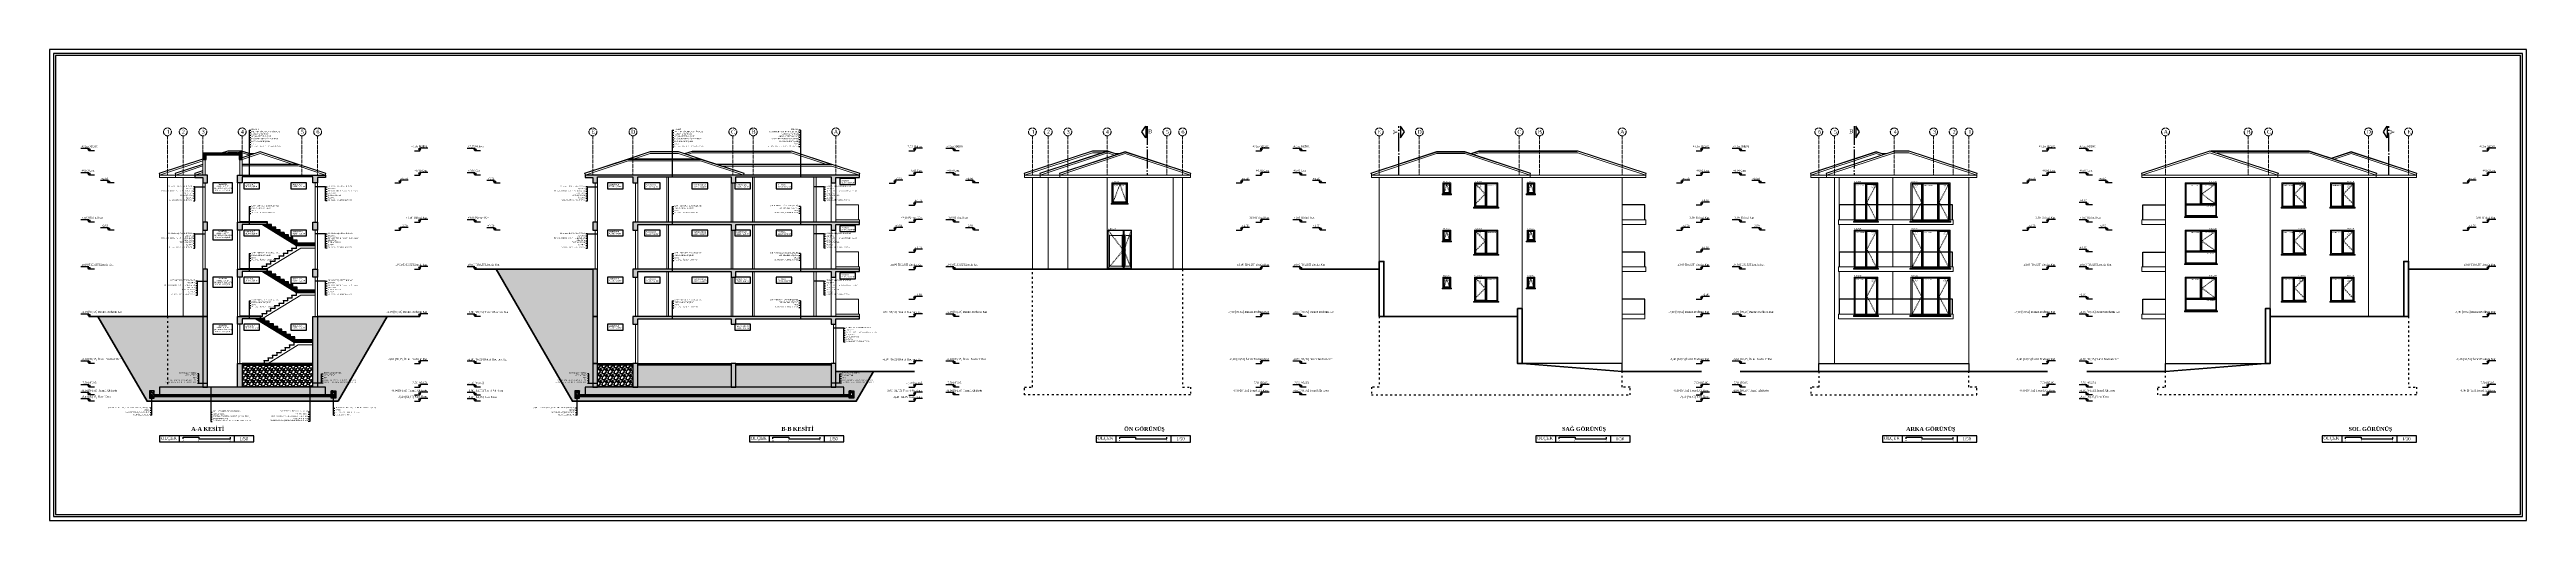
# Model space of a CAD drawing. Header units: metres. Extents: x -5196 to 34307, y 7076 to 19260.
# Drawn here: x 18557 to 34307, y 9174 to 12174 of the extents above; entities that cross this region are included whole.
import ezdxf

# ---------------------------------------------------------------- set-up
doc = ezdxf.new("R2010")
doc.units = ezdxf.units.M
for name, pattern in [('ACAD_ISO03', [30, 12, -18]), ('ACAD_ISO03W100', [30, 12, -18]), ('ACAD_ISO04W100', [30, 24, -3, 0, -3]), ('DASHED', [0.75, 0.5, -0.25]), ('DUZ', [0])]:
    doc.linetypes.add(name, pattern=pattern)
for name, color, linetype in [('A-YALITIM PERDE', 6, 'Continuous'), ('hatch', 13, 'Continuous'), ('YLZ-BETON-KESİT', 150, 'Continuous'), ('YLZ-İSTİNAT', 201, 'Continuous'), ('YLZ-Kesit Çizgisi', 10, 'Continuous'), ('YLZ-KOLON KİRİŞ KESİT', 240, 'Continuous'), ('YLZ-KORKULUK', 161, 'DUZ'), ('YLZ-MERDİVEN', 11, 'Continuous'), ('YLZ-PAFTA', 165, 'Continuous'), ('YLZ-YAZI', 113, 'Continuous')]:
    doc.layers.add(name, color=color, linetype=linetype)
for name, color, linetype, lineweight, true_color in [('YLZ-AKS', 7, 'ACAD_ISO04W100', 5, 0x2e2f36), ('YLZ-GÖRÜNÜŞ -arkada kalanlar-', 7, 'Continuous', 0, 0xb1b09f), ('YLZ-TARAMA', 7, 'Continuous', 5, 0x686d6c)]:
    doc.layers.add(name, color=color, linetype=linetype, lineweight=lineweight, true_color=true_color)
for name, color, linetype, lineweight in [('YLZ-ALAN HESABI', 41, 'Continuous', 35), ('YLZ-DUVAR', 151, 'Continuous', 20), ('YLZ-KAPI', 241, 'Continuous', 9), ('YLZ-PARSEL', 65, 'Continuous', 50), ('YLZ-PENCERE GÖRÜNÜŞ', 137, 'Continuous', 9), ('YLZ-ÇATI', 241, 'Continuous', 13), ('YLZ-ÖLÇÜ', 251, 'Continuous', 5)]:
    doc.layers.add(name, color=color, linetype=linetype, lineweight=lineweight)
doc.styles.add('ARIAL', font='times.ttf')

# ---------------------------------------------------------------- blocks, each defined once
blk = doc.blocks.new('K 150 1')
blk.add_line((501656, 4509958), (501506, 4509958))
at = {"layer": 'YLZ-GÖRÜNÜŞ -arkada kalanlar-', "linetype": 'ACAD_ISO03W100', "ltscale": 0.25}
for points in [[(501508, 4510205), (501603, 4510080), (501508, 4509965)], [(501653, 4510205), (501608, 4510080), (501652, 4509965)]]:
    blk.add_lwpolyline(points, dxfattribs=at)
at = {"layer": 'YLZ-GÖRÜNÜŞ -arkada kalanlar-'}
for points in [[(501508, 4509965), (501603, 4509965), (501603, 4510205), (501508, 4510205)], [(501653, 4509965), (501608, 4509965), (501608, 4510205), (501653, 4510205)]]:
    blk.add_lwpolyline(points, close=True, dxfattribs=at)
at = {"layer": 'YLZ-KAPI'}
for p, q in [((501521, 4510173), (501591, 4510173)), ((501641, 4510173), (501621, 4510173)), ((501521, 4509978), (501591, 4509978)), ((501641, 4509978), (501621, 4509978))]:
    blk.add_line(p, q, dxfattribs=at)
for points in [[(501506, 4509963), (501606, 4509963), (501606, 4510208), (501506, 4510208)], [(501656, 4509963), (501606, 4509963), (501606, 4510208), (501656, 4510208)], [(501594, 4510081), (501601, 4510081), (501601, 4510080), (501594, 4510080)], [(501618, 4510081), (501610, 4510081), (501610, 4510080), (501618, 4510080)], [(501606, 4509958), (501506, 4509958), (501506, 4509963), (501606, 4509963)], [(501656, 4509958), (501606, 4509958), (501606, 4509963), (501656, 4509963)]]:
    blk.add_lwpolyline(points, close=True, dxfattribs=at)
for points in [[(501516, 4510178), (501516, 4509973)], [(501596, 4509973), (501596, 4510178)], [(501616, 4509973), (501616, 4510178)], [(501646, 4510178), (501646, 4509973)], [(501598, 4510081), (501598, 4510083), (501603, 4510083), (501603, 4510078), (501598, 4510078), (501598, 4510080)], [(501600, 4510081), (501600, 4510081), (501602, 4510081), (501602, 4510079), (501600, 4510079), (501600, 4510080)], [(501613, 4510081), (501613, 4510083), (501608, 4510083), (501608, 4510078), (501613, 4510078), (501613, 4510080)], [(501612, 4510081), (501612, 4510081), (501610, 4510081), (501610, 4510079), (501612, 4510079), (501612, 4510080)]]:
    blk.add_lwpolyline(points, dxfattribs=at)
at = {"layer": 'YLZ-YAZI', "insert": (501506, 4510221), "char_height": 7.5, "attachment_point": 1, "style": 'ARIAL'}
blk.add_mtext_dynamic_manual_height_columns('K 150/250', width=206.58, gutter_width=7.5, heights=[0], dxfattribs=at)
blk = doc.blocks.new('P 100 1')
at = {"layer": 'YLZ-GÖRÜNÜŞ -arkada kalanlar-'}
blk.add_lwpolyline([(504713, 4510574), (504630, 4510574), (504630, 4510687), (504713, 4510687)], close=True, dxfattribs=at)
at = {"layer": 'YLZ-GÖRÜNÜŞ -arkada kalanlar-', "linetype": 'ACAD_ISO03W100', "ltscale": 0.25}
blk.add_lwpolyline([(504630, 4510574), (504673, 4510687), (504713, 4510574)], dxfattribs=at)
at = {"layer": 'YLZ-PENCERE GÖRÜNÜŞ'}
for points in [[(504621, 4510565), (504721, 4510565), (504721, 4510695), (504621, 4510695)], [(504626, 4510570), (504716, 4510570), (504716, 4510690), (504626, 4510690)], [(504714, 4510573), (504629, 4510573), (504629, 4510688), (504714, 4510688)], [(504616, 4510560), (504726, 4510560), (504726, 4510565), (504616, 4510565)]]:
    blk.add_lwpolyline(points, close=True, dxfattribs=at)
at = {"layer": 'YLZ-YAZI', "attachment_point": 1, "style": 'ARIAL'}
for s, insert, char_height in [('P 100/135', (504621, 4510708), 7.5), ('AÇILIR KANAT', (504635, 4510682), 5.62)]:
    blk.add_mtext_dynamic_manual_height_columns(s, width=206.58, gutter_width=7.5, heights=[0], dxfattribs=dict(at, insert=insert, char_height=char_height))
blk = doc.blocks.new('P 150 3')
at = {"layer": 'YLZ-GÖRÜNÜŞ -arkada kalanlar-'}
for points in [[(501205, 4510549), (501145, 4510549), (501145, 4510687), (501205, 4510687)], [(501215, 4510547), (501280, 4510547), (501280, 4510689), (501215, 4510689)]]:
    blk.add_lwpolyline(points, close=True, dxfattribs=at)
at = {"layer": 'YLZ-GÖRÜNÜŞ -arkada kalanlar-', "linetype": 'ACAD_ISO03W100', "ltscale": 0.25}
blk.add_lwpolyline([(501145, 4510687), (501205, 4510625), (501145, 4510564)], dxfattribs=at)
at = {"layer": 'YLZ-PENCERE GÖRÜNÜŞ'}
for p, q in [((501209, 4510690), (501209, 4510545)), ((501214, 4510690), (501214, 4510545))]:
    blk.add_line(p, q, dxfattribs=at)
for points in [[(501136, 4510540), (501286, 4510540), (501286, 4510695), (501136, 4510695)], [(501141, 4510545), (501281, 4510545), (501281, 4510690), (501141, 4510690)], [(501206, 4510548), (501144, 4510548), (501144, 4510688), (501206, 4510688)], [(501131, 4510535), (501291, 4510535), (501291, 4510540), (501131, 4510540)]]:
    blk.add_lwpolyline(points, close=True, dxfattribs=at)
at = {"layer": 'YLZ-YAZI', "attachment_point": 1, "style": 'ARIAL'}
for s, insert, char_height in [('P 150/160', (501136, 4510708), 7.5), ('AÇILIR \\PKANAT', (501150, 4510682), 5.62), ('SABİT KANAT', (501219, 4510683), 5.62)]:
    blk.add_mtext_dynamic_manual_height_columns(s, width=206.58, gutter_width=7.5, heights=[0], dxfattribs=dict(at, insert=insert, char_height=char_height))
blk = doc.blocks.new('P 50 1')
at = {"layer": 'YLZ-GÖRÜNÜŞ -arkada kalanlar-'}
blk.add_lwpolyline([(23363, 8636), (23330, 8636), (23330, 8688), (23363, 8688)], close=True, dxfattribs=at)
at = {"layer": 'YLZ-GÖRÜNÜŞ -arkada kalanlar-', "linetype": 'ACAD_ISO03W100', "ltscale": 0.25}
blk.add_lwpolyline([(23330, 8636), (23346, 8688), (23363, 8636)], dxfattribs=at)
at = {"layer": 'YLZ-PENCERE GÖRÜNÜŞ'}
for points in [[(23321, 8627), (23371, 8627), (23371, 8697), (23321, 8697)], [(23326, 8632), (23366, 8632), (23366, 8692), (23326, 8692)], [(23364, 8634), (23329, 8634), (23329, 8689), (23364, 8689)], [(23316, 8622), (23376, 8622), (23376, 8627), (23316, 8627)]]:
    blk.add_lwpolyline(points, close=True, dxfattribs=at)
at = {"layer": 'YLZ-YAZI', "attachment_point": 1, "style": 'ARIAL'}
for s, insert, char_height in [('P 100/75', (23321, 8710), 7.5), ('AÇILIR \\PKANAT', (23333, 8683), 5.62)]:
    blk.add_mtext_dynamic_manual_height_columns(s, width=206.58, gutter_width=7.5, heights=[0], dxfattribs=dict(at, insert=insert, char_height=char_height))
blk = doc.blocks.new('P 150 2')
at = {"layer": 'YLZ-GÖRÜNÜŞ -arkada kalanlar-'}
for points in [[(502864, 4511228), (502799, 4511228), (502799, 4511461), (502864, 4511461)], [(502874, 4511231), (502934, 4511231), (502934, 4511458), (502874, 4511458)]]:
    blk.add_lwpolyline(points, close=True, dxfattribs=at)
at = {"layer": 'YLZ-GÖRÜNÜŞ -arkada kalanlar-', "linetype": 'ACAD_ISO03W100', "ltscale": 0.25}
blk.add_lwpolyline([(502934, 4511458), (502874, 4511345), (502934, 4511231)], dxfattribs=at)
at = {"layer": 'YLZ-PENCERE GÖRÜNÜŞ'}
for p, q in [((502865, 4511462), (502865, 4511227)), ((502870, 4511462), (502870, 4511227))]:
    blk.add_line(p, q, dxfattribs=at)
for points in [[(502943, 4511222), (502793, 4511222), (502793, 4511467), (502943, 4511467)], [(502938, 4511227), (502798, 4511227), (502798, 4511462), (502938, 4511462)], [(502873, 4511230), (502935, 4511230), (502935, 4511460), (502873, 4511460)], [(502948, 4511217), (502788, 4511217), (502788, 4511222), (502948, 4511222)]]:
    blk.add_lwpolyline(points, close=True, dxfattribs=at)
at = {"layer": 'YLZ-YAZI', "style": 'ARIAL'}
for s, insert, char_height, attachment_point in [('P 150/250', (502793, 4511480), 7.5, 1), ('SABİT KANAT', (502860, 4511455), 5.62, 3), ('AÇILIR \\PKANAT', (502929, 4511453), 5.62, 3)]:
    blk.add_mtext_dynamic_manual_height_columns(s, width=206.58, gutter_width=7.5, heights=[0], dxfattribs=dict(at, insert=insert, char_height=char_height, attachment_point=attachment_point))
blk = doc.blocks.new('P 250 1')
at = {"layer": 'YLZ-GÖRÜNÜŞ -arkada kalanlar-'}
for points in [[(25937, 9461), (25877, 9461), (25877, 9688), (25937, 9688)], [(26039, 9458), (25947, 9458), (25947, 9691), (26039, 9691)], [(26049, 9461), (26109, 9461), (26109, 9688), (26049, 9688)]]:
    blk.add_lwpolyline(points, close=True, dxfattribs=at)
at = {"layer": 'YLZ-GÖRÜNÜŞ -arkada kalanlar-', "linetype": 'ACAD_ISO03W100', "ltscale": 0.25}
for points in [[(25877, 9688), (25937, 9574), (25877, 9461)], [(26109, 9688), (26049, 9574), (26109, 9461)]]:
    blk.add_lwpolyline(points, dxfattribs=at)
at = {"layer": 'YLZ-PENCERE GÖRÜNÜŞ'}
for p, q in [((25941, 9692), (25941, 9457)), ((25946, 9692), (25946, 9457)), ((26041, 9692), (26041, 9457)), ((26046, 9692), (26046, 9457))]:
    blk.add_line(p, q, dxfattribs=at)
for points in [[(26118, 9452), (25868, 9452), (25868, 9697), (26118, 9697)], [(26113, 9457), (25876, 9457), (25876, 9692), (26113, 9692)], [(25938, 9459), (25876, 9459), (25876, 9689), (25938, 9689)], [(26048, 9459), (26111, 9459), (26111, 9689), (26048, 9689)], [(26123, 9447), (25863, 9447), (25863, 9452), (26123, 9452)]]:
    blk.add_lwpolyline(points, close=True, dxfattribs=at)
at = {"layer": 'YLZ-YAZI', "style": 'ARIAL'}
for s, insert, char_height, attachment_point in [('P 250/250', (25868, 9710), 7.5, 1), ('AÇILIR \\PKANAT', (25882, 9683), 5.62, 1), ('SABİT KANAT', (25951, 9684), 5.62, 1), ('AÇILIR \\PKANAT', (26104, 9683), 5.62, 3)]:
    blk.add_mtext_dynamic_manual_height_columns(s, width=206.58, gutter_width=7.5, heights=[0], dxfattribs=dict(at, insert=insert, char_height=char_height, attachment_point=attachment_point))
blk = doc.blocks.new('P 200 2')
at = {"layer": 'YLZ-GÖRÜNÜŞ -arkada kalanlar-'}
for points in [[(501621, 4510562), (501531, 4510562), (501531, 4510689), (501621, 4510689)], [(501631, 4510564), (501716, 4510564), (501716, 4510687), (501631, 4510687)], [(501719, 4510487), (501531, 4510487), (501531, 4510554), (501719, 4510554)]]:
    blk.add_lwpolyline(points, close=True, dxfattribs=at)
at = {"layer": 'YLZ-GÖRÜNÜŞ -arkada kalanlar-', "linetype": 'ACAD_ISO03W100', "ltscale": 0.25}
blk.add_lwpolyline([(501716, 4510687), (501631, 4510625), (501716, 4510564)], dxfattribs=at)
at = {"layer": 'YLZ-PENCERE GÖRÜNÜŞ'}
for p, q in [((501623, 4510690), (501623, 4510560)), ((501628, 4510690), (501628, 4510560)), ((501530, 4510560), (501720, 4510560)), ((501530, 4510555), (501720, 4510555))]:
    blk.add_line(p, q, dxfattribs=at)
for points in [[(501725, 4510480), (501525, 4510480), (501525, 4510695), (501725, 4510695)], [(501720, 4510485), (501530, 4510485), (501530, 4510690), (501720, 4510690)], [(501630, 4510563), (501718, 4510563), (501718, 4510688), (501630, 4510688)], [(501730, 4510475), (501520, 4510475), (501520, 4510480), (501730, 4510480)]]:
    blk.add_lwpolyline(points, close=True, dxfattribs=at)
at = {"layer": 'YLZ-YAZI', "attachment_point": 3, "style": 'ARIAL'}
for s, insert, char_height in [('SABİT KANAT', (501618, 4510683), 5.62), ('AÇILIR KANAT', (501711, 4510682), 5.62), ('P 200/220', (501725, 4510708), 7.5), ('SABİT KANAT', (501715, 4510550), 5.62)]:
    blk.add_mtext_dynamic_manual_height_columns(s, width=206.58, gutter_width=7.5, heights=[0], dxfattribs=dict(at, insert=insert, char_height=char_height))
blk = doc.blocks.new('P 150 4')
at = {"layer": 'YLZ-GÖRÜNÜŞ -arkada kalanlar-'}
for points in [[(28291, 8548), (28226, 8548), (28226, 8691), (28291, 8691)], [(28301, 8551), (28361, 8551), (28361, 8688), (28301, 8688)]]:
    blk.add_lwpolyline(points, close=True, dxfattribs=at)
at = {"layer": 'YLZ-GÖRÜNÜŞ -arkada kalanlar-', "linetype": 'ACAD_ISO03W100', "ltscale": 0.25}
blk.add_lwpolyline([(28361, 8688), (28301, 8627), (28361, 8566)], dxfattribs=at)
at = {"layer": 'YLZ-PENCERE GÖRÜNÜŞ'}
for p, q in [((28293, 8692), (28293, 8547)), ((28298, 8692), (28298, 8547))]:
    blk.add_line(p, q, dxfattribs=at)
for points in [[(28370, 8542), (28220, 8542), (28220, 8697), (28370, 8697)], [(28365, 8547), (28225, 8547), (28225, 8692), (28365, 8692)], [(28300, 8549), (28363, 8549), (28363, 8689), (28300, 8689)], [(28375, 8537), (28215, 8537), (28215, 8542), (28375, 8542)]]:
    blk.add_lwpolyline(points, close=True, dxfattribs=at)
at = {"layer": 'YLZ-YAZI', "attachment_point": 3, "style": 'ARIAL'}
for s, insert, char_height in [('SABİT KANAT', (28288, 8684), 5.62), ('P 150/160', (28370, 8710), 7.5), ('AÇILIR \\PKANAT', (28356, 8683), 5.62)]:
    blk.add_mtext_dynamic_manual_height_columns(s, width=206.58, gutter_width=7.5, heights=[0], dxfattribs=dict(at, insert=insert, char_height=char_height))
blk = doc.blocks.new('drenaj')
at = {"layer": 'A-YALITIM PERDE', "linetype": 'DASHED', "ltscale": 20}
h = blk.add_hatch(color=4, dxfattribs=at)
h.dxf.hatch_style = 1
h.paths.add_polyline_path([(8746, -10345), (8746, -10344), (8733, -10344), (8733, -10345)])
h = blk.add_hatch(color=4, dxfattribs=at)
h.dxf.hatch_style = 1
h.paths.add_polyline_path([(8763, -10345), (8763, -10344), (8751, -10344), (8751, -10345)])
at = {"layer": 'YLZ-TARAMA'}
h = blk.add_hatch(dxfattribs=at)
h.set_pattern_fill('AR-CONC', color=256, scale=0.05)
h.set_pattern_definition([(50, (3183.103, -8458.679), (9.109233, -0.796954), [0.9525, -10.4775]), (355, (3183.103, -8458.679), (-1.762171, 9.552842), [0.762, -8.382029]), (100.45144, (3183.862, -8458.746), (7.347062, 8.755888), [0.8095, -8.904512]), (46.1842, (3183.103, -8456.139), (13.553952, -2.102116), [1.42875, -15.71625]), (96.63556, (3184.233, -8456.315), (11.870207, 12.371306), [1.21425, -13.35678]), (351.18415, (3183.103, -8456.14), (11.870207, 12.371306), [1.142998, -12.572987]), (21, (3184.373, -8456.774), (7.58072, -5.11326), [0.9525, -10.4775]), (326, (3184.373, -8456.774), (3.090101, 9.209398), [0.762, -8.382]), (71.45144, (3185.005, -8457.2005), (10.670821, 4.096138), [0.8095, -8.904497]), (37.5, (3183.1033, -8458.6794), (0.1544302, 4.227752), [0, -8.2804, 0, -8.509, 0, -8.41375]), (7.5, (3183.1033, -8458.6794), (3.340983, 5.0090287), [0, -4.8514, 0, -8.0899, 0, -3.20675]), (327.5, (3180.2712, -8458.6794), (6.7795298, -0.2864372), [0, -3.175, 0, -9.906, 0, -13.1445]), (317.5, (3179.001, -8458.6794), (7.406459, 1.2713246), [0, -4.1275, 0, -6.5786, 0, -9.3345])])
h.paths.add_polyline_path([(8733, -10379), (8763, -10379), (8763, -10345), (8751, -10345), (8746, -10345), (8746, -10345), (8733, -10345)])
h.paths.add_polyline_path([(8758, -10364, -1), (8738, -10364, -1)], flags=16)
h.paths.add_polyline_path([(8757, -10364, -1), (8739, -10364, -1)], flags=0)
h = blk.add_hatch(dxfattribs=at)
h.set_pattern_fill('AR-SAND', color=256, scale=0.05, style=0)
h.set_pattern_definition([(37.5, (-11897.7253, 5674.506), (-0.08000156, 2.44706619), [0, -1.9304, 0, -2.159, 0, -2.06375]), (7.5, (-11897.7253, 5674.506), (2.2476164, 3.5841255), [0, -1.0414, 0, -1.7399, 0, -0.66675]), (327.5, (-11899.2874, 5674.506), (3.95496185, 0.00718592), [0, -0.635, 0, -2.286, 0, -2.9845]), (317.5, (-11899.2874, 5674.506), (3.81778226, 1.1146466), [0, -0.3175, 0, -1.4986, 0, -1.7145])])
h.paths.add_polyline_path([(8763, -10379), (8733, -10379), (8733, -10389), (8763, -10389)])
at = {"layer": 'A-YALITIM PERDE', "color": 4, "linetype": 'DASHED', "ltscale": 20}
for points in [[(8733, -10345), (8746, -10345), (8746, -10344), (8733, -10344)], [(8763, -10345), (8751, -10345), (8751, -10344), (8763, -10344)]]:
    blk.add_lwpolyline(points, close=True, dxfattribs=at)
at = {"layer": 'hatch', "color": 252}
blk.add_line((8733, -10379), (8763, -10379), dxfattribs=at)
blk.add_lwpolyline([(8733, -10389), (8763, -10389), (8763, -10344), (8733, -10344)], close=True, dxfattribs=at)
for radius in [10, 9]:
    blk.add_circle((8748, -10364), radius, dxfattribs=at)
blk = doc.blocks.new('A Kesiti Betonarme')
at = {"layer": 'YLZ-TARAMA'}
h = blk.add_hatch(dxfattribs=at)
h.set_pattern_fill('ANSI33', color=256, angle=-90)
h.paths.add_polyline_path([(11113, 8887), (10863, 8887), (10863, 8847), (10883, 8847), (10883, 8875), (11093, 8875), (11093, 8847), (11113, 8847)])
h = blk.add_hatch(dxfattribs=at)
h.set_pattern_fill('ANSI33', color=256, angle=-90)
h.paths.add_polyline_path([(10893, 8747), (10813, 8747), (10813, 8732), (10863, 8732), (10863, 8697), (10893, 8697)])
h.paths.add_polyline_path([(11113, 8735), (11563, 8735), (11563, 8697), (11593, 8697), (11593, 8732), (11643, 8732), (11643, 8747), (11083, 8747), (11083, 8697), (11113, 8697)])
h = blk.add_hatch(dxfattribs=at)
h.set_pattern_fill('ANSI33', color=256, angle=-90)
h.paths.add_polyline_path([(10893, 8397), (10893, 8447), (10863, 8447), (10863, 8397)])
h.paths.add_polyline_path([(11083, 8397), (11113, 8397), (11113, 8432), (11269, 8432), (11269, 8447), (11083, 8447)])
h.paths.add_polyline_path([(11563, 8397), (11593, 8397), (11593, 8447), (11563, 8447)])
h = blk.add_hatch(dxfattribs=at)
h.set_pattern_fill('ANSI33', color=256, angle=-90)
h.paths.add_polyline_path([(11578, 8299), (11578, 8314), (11458, 8314), (11458, 8330), (11431, 8330), (11431, 8347), (11404, 8347), (11404, 8364), (11377, 8364), (11377, 8380), (11350, 8380), (11350, 8397), (11323, 8397), (11323, 8414), (11296, 8414), (11296, 8430), (11269, 8430), (11269, 8432), (11242, 8432), (11458, 8299)])
h = blk.add_hatch(dxfattribs=at)
h.set_pattern_fill('ANSI33', color=256, angle=-90)
h.paths.add_polyline_path([(11593, 8147), (11563, 8147), (11563, 8097), (11593, 8097)])
h.paths.add_polyline_path([(11083, 8097), (11113, 8097), (11113, 8132), (11269, 8132), (11269, 8147), (11083, 8147)])
h.paths.add_polyline_path([(10863, 7847), (10893, 7847), (10893, 8147), (10863, 8147)])
h = blk.add_hatch(dxfattribs=at)
h.set_pattern_fill('ANSI33', color=256, angle=-90)
h.paths.add_polyline_path([(11458, 8014), (11458, 8030), (11431, 8030), (11431, 8047), (11404, 8047), (11404, 8064), (11377, 8064), (11377, 8080), (11350, 8080), (11350, 8097), (11323, 8097), (11323, 8114), (11296, 8114), (11296, 8130), (11269, 8130), (11269, 8132), (11242, 8132), (11458, 7999), (11578, 7999), (11578, 8014)])
h = blk.add_hatch(dxfattribs=at)
h.set_pattern_fill('GRAVEL', color=256, scale=1.5)
h.paths.add_polyline_path([(12035, 7847), (11593, 7847), (11593, 7397), (11643, 7397), (11643, 7347), (11673, 7347), (11673, 7337), (10558, 7337), (10558, 7347), (10588, 7347), (10588, 7397), (10863, 7397), (10863, 7847), (10196, 7847), (10508, 7307), (11723, 7307)])
h.paths.add_polyline_path([(11708, 7371), (11708, 7327), (11678, 7327), (11678, 7372), (11678, 7372), (11691, 7372), (11696, 7372), (11696, 7372), (11708, 7372)], flags=16)
h.paths.add_polyline_path([(11684, 7352, -1), (11702, 7352, -1)], flags=0)
h.paths.add_polyline_path([(10553, 7371), (10553, 7327), (10523, 7327), (10523, 7372), (10523, 7372), (10536, 7372), (10541, 7372), (10541, 7372), (10553, 7372)], flags=16)
h.paths.add_polyline_path([(10529, 7352, -1), (10547, 7352, -1)], flags=0)
h = blk.add_hatch(dxfattribs=at)
h.set_pattern_fill('ANSI33', color=256, angle=-90)
h.paths.add_polyline_path([(10893, 7847), (10863, 7847), (10863, 7397), (10893, 7397)])
h.paths.add_polyline_path([(11113, 7832), (11227, 7832), (11227, 7847), (11083, 7847), (11083, 7797), (11113, 7797)])
h.paths.add_polyline_path([(11563, 7397), (11593, 7397), (11593, 7847), (11563, 7847)])
h.paths.add_polyline_path([(11113, 7547), (11083, 7547), (11083, 7397), (11113, 7397)])
h = blk.add_hatch(dxfattribs=at)
h.set_pattern_fill('ANSI33', color=256, angle=-90)
h.paths.add_polyline_path([(11443, 7682), (11563, 7682), (11563, 7697), (11443, 7697), (11443, 7714), (11416, 7714), (11416, 7730), (11389, 7730), (11389, 7747), (11362, 7747), (11362, 7764), (11335, 7764), (11335, 7780), (11308, 7780), (11308, 7797), (11281, 7797), (11281, 7814), (11254, 7814), (11254, 7830), (11227, 7830), (11227, 7832), (11200, 7832)])
h = blk.add_hatch(dxfattribs=at)
h.set_pattern_fill('ANSI32', color=256, angle=-90)
h.set_pattern_definition([(315, (-8668.94, -2626.924), (6.735192, 6.735192), []), (315, (-8668.94, -2631.414), (6.735192, 6.735192), [])])
h.paths.add_polyline_path([(11563, 7547), (11113, 7547), (11113, 7537), (11563, 7537)])
h = blk.add_hatch(dxfattribs=at)
h.set_pattern_fill('GRAVEL', color=256, scale=1.5)
h.set_pattern_definition([(228.012788, (-8641.508, -2588.8238), (-304.80000002, -342.89999998), [5.12582, -507.457255]), (184.969741, (-8644.9369, -2592.6338), (457.19999982, 38.10000217), [8.79607, -870.810733]), (132.510447, (-8653.7, -2593.3958), (381.00000016, -419.09999985), [6.20222, -614.02084]), (267.273689, (-8668.5589, -2602.9208), (38.10000008, 762), [8.01007, -792.99656]), (292.833654, (-8668.9399, -2610.9218), (-190.50000002, 457.2), [7.854505, -777.597116]), (357.273689, (-8665.8919, -2618.1608), (-762, 38.10000008), [8.01007, -792.99656]), (37.6942405, (-8657.8909, -2618.5418), (-495.29999998, -381.00000003), [10.592905, -1048.69673]), (72.2553284, (-8649.5089, -2612.0648), (266.70000007, 838.19999998), [10.00079, -990.07885]), (121.429566, (-8646.4609, -2602.5398), (-304.80000004, 495.29999997), [8.037195, -795.683185]), (175.236358, (-8650.652, -2595.6818), (419.1, -38.10000007), [9.1757, -449.609054]), (222.397438, (-8659.7959, -2594.9198), (-457.199999985, -419.100000016), [11.86617, -1174.75159]), (138.814075, (-8630.84, -2603.3018), (-266.7, 228.6), [4.05007, -400.95849]), (171.469234, (-8633.8879, -2600.6348), (495.30000001, -76.19999991), [7.70523, -762.819585]), (225, (-8641.508, -2599.492), (-5e-15, -38.1), [5.38814, -48.493397]), (203.19859, (-8644.175, -2594.92), (190.5, 76.2), [2.90162, -287.259336]), (291.80141, (-8646.842, -2596.063), (-38.1, 114.3), [4.103484, -201.071295]), (30.963757, (-8645.318, -2599.873), (114.3, 76.2), [6.664795, -215.49447]), (161.56505, (-8639.603, -2596.444), (76.2, -38.1), [4.81931, -115.66347]), (16.38954, (-8668.9399, -2596.0628), (381, 114.3), [6.75132, -668.3824]), (70.346176, (-8662.463, -2594.1578), (-152.4, -419.1), [5.663984, -560.733235]), (293.19859, (-8639.603, -2588.824), (-76.2, 190.5), [5.8032, -284.357754]), (343.61046, (-8637.3169, -2594.1578), (-381, 114.29999997), [6.75132, -668.3824]), (339.443955, (-8668.94, -2619.6848), (-190.5, 76.2), [6.51053, -319.016015]), (294.77514, (-8662.844, -2621.9708), (-190.50000023, 419.0999999), [5.45508, -540.0539]), (66.80141, (-8639.222, -2626.924), (76.2, 190.5), [5.8032, -284.357754]), (17.354025, (-8636.936, -2621.5898), (-495.3, -152.40000003), [6.38674, -632.28564]), (69.443955, (-8657.891, -2626.9238), (-76.2, -190.5), [3.255264, -322.27128]), (101.309932, (-8641.508, -2626.924), (-38.1, 152.4), [1.94272, -192.329924]), (165.963757, (-8641.889, -2625.019), (114.3, -38.1), [7.854506, -149.23582]), (186.009006, (-8649.5089, -2623.1138), (381, 38.10000002), [7.279005, -720.62047]), (303.69007, (-8645.318, -2603.302), (-38.1, 76.2), [5.49486, -131.876645]), (353.1572266, (-8642.2699, -2607.8738), (647.7, -76.19999997), [9.59335, -949.740136]), (60.945396, (-8632.745, -2609.0168), (-152.4, -266.7), [3.922624, -388.340885]), (90, (-8630.84, -2605.588), (-38.1, 38.1), [2.286, -35.814]), (120.256437, (-8650.271, -2621.9708), (152.39999998, -266.7), [5.293004, -524.00911]), (48.012787, (-8652.938, -2617.3988), (304.80000003, 342.89999998), [10.251643, -502.33143]), (0, (-8646.08, -2609.78), (38.1, 38.1), [9.906, -28.194]), (325.304846, (-8636.174, -2609.7788), (381.00000014, -266.6999998), [6.024143, -596.38975]), (254.054604, (-8631.221, -2613.208), (-38.1, -152.4), [5.547436, -271.82475]), (207.645975, (-8632.7449, -2618.5418), (-723.90000003, -380.99999995), [9.032176, -894.186966]), (175.426079, (-8640.7459, -2622.7328), (-495.3, 38.1), [9.55544, -945.987697])])
h.paths.add_polyline_path([(11563, 7537), (11113, 7537), (11113, 7397), (11563, 7397)])
h = blk.add_hatch(dxfattribs=at)
h.set_pattern_fill('ANSI31', color=256)
h.paths.add_polyline_path([(10558, 7347), (10558, 7337), (11673, 7337), (11673, 7347)])
h = blk.add_hatch(dxfattribs=at)
h.set_pattern_fill('ANSI33', color=256, angle=-90)
h.paths.add_polyline_path([(11643, 7397), (10588, 7397), (10588, 7347), (11643, 7347)])
at = {"layer": 'YLZ-BETON-KESİT'}
for points in [[(11113, 7537), (11563, 7537), (11563, 7547), (11113, 7547)], [(10558, 7337), (11673, 7337), (11673, 7347), (10558, 7347)]]:
    blk.add_lwpolyline(points, close=True, dxfattribs=at)
at = {"layer": 'YLZ-KOLON KİRİŞ KESİT'}
for points in [[(11113, 8887), (10863, 8887), (10863, 8847), (10883, 8847), (10883, 8875), (11093, 8875), (11093, 8847), (11113, 8847)], [(10863, 8447), (10863, 8397), (10893, 8397), (10893, 8447)], [(11593, 8447), (11593, 8397), (11563, 8397), (11563, 8447)], [(10863, 8147), (10863, 7847), (10893, 7847), (10893, 8147)], [(11593, 8147), (11593, 8097), (11563, 8097), (11563, 8147)], [(10863, 7847), (10863, 7397), (10893, 7397), (10893, 7847)], [(11593, 7847), (11593, 7397), (11563, 7397), (11563, 7847)], [(11083, 7547), (11113, 7547), (11113, 7397), (11083, 7397)], [(10588, 7347), (11643, 7347), (11643, 7397), (10588, 7397)]]:
    blk.add_lwpolyline(points, close=True, dxfattribs=at)
for points in [[(10813, 8747), (10813, 8732), (10863, 8732), (10863, 8697), (10893, 8697), (10893, 8747), (10813, 8747)], [(11083, 8697), (11083, 8747), (11643, 8747), (11643, 8732), (11593, 8732), (11593, 8697), (11563, 8697), (11563, 8735), (11113, 8735), (11113, 8697), (11083, 8697)], [(11083, 8397), (11083, 8447), (11269, 8447), (11269, 8432), (11113, 8432), (11113, 8397), (11083, 8397)], [(11083, 8097), (11083, 8147), (11269, 8147), (11269, 8132), (11113, 8132), (11113, 8097), (11083, 8097)], [(11083, 7797), (11083, 7847), (11227, 7847), (11227, 7832), (11113, 7832), (11113, 7797), (11083, 7797)]]:
    blk.add_lwpolyline(points, dxfattribs=at)
at = {"layer": 'YLZ-MERDİVEN'}
for p, q in [((11458, 8316), (11578, 8316)), ((11458, 8016), (11578, 8016)), ((11443, 7699), (11563, 7699))]:
    blk.add_line(p, q, dxfattribs=at)
for points in [[(11269, 8447), (11273, 8447), (11273, 8449), (11098, 8449)], [(11296, 8430), (11300, 8430), (11300, 8432), (11269, 8432)], [(11271, 8447), (11271, 8432)], [(11323, 8414), (11327, 8414), (11327, 8416), (11296, 8416)], [(11298, 8430), (11298, 8416)], [(11350, 8397), (11354, 8397), (11354, 8399), (11323, 8399)], [(11325, 8414), (11325, 8399)], [(11377, 8380), (11381, 8380), (11381, 8382), (11350, 8382)], [(11352, 8397), (11352, 8382)], [(11404, 8364), (11408, 8364), (11408, 8366), (11377, 8366)], [(11379, 8380), (11379, 8366)], [(11431, 8347), (11435, 8347), (11435, 8349), (11404, 8349)], [(11406, 8364), (11406, 8349)], [(11458, 8330), (11462, 8330), (11462, 8332), (11431, 8332)], [(11433, 8347), (11433, 8332)], [(11460, 8330), (11460, 8316)], [(11269, 8147), (11273, 8147), (11273, 8149), (11098, 8149)], [(11296, 8130), (11300, 8130), (11300, 8132), (11269, 8132)], [(11271, 8147), (11271, 8132)], [(11323, 8114), (11327, 8114), (11327, 8116), (11296, 8116)], [(11298, 8130), (11298, 8116)], [(11350, 8097), (11354, 8097), (11354, 8099), (11323, 8099)], [(11325, 8114), (11325, 8099)], [(11377, 8080), (11381, 8080), (11381, 8082), (11350, 8082)], [(11352, 8097), (11352, 8082)], [(11404, 8064), (11408, 8064), (11408, 8066), (11377, 8066)], [(11379, 8080), (11379, 8066)], [(11431, 8047), (11435, 8047), (11435, 8049), (11404, 8049)], [(11406, 8064), (11406, 8049)], [(11433, 8047), (11433, 8032)], [(11458, 8030), (11462, 8030), (11462, 8032), (11431, 8032)], [(11460, 8030), (11460, 8016)], [(11227, 7847), (11231, 7847), (11231, 7849), (11098, 7849), (11098, 7847)], [(11254, 7830), (11258, 7830), (11258, 7832), (11227, 7832)], [(11229, 7847), (11229, 7832)], [(11281, 7814), (11285, 7814), (11285, 7816), (11254, 7816)], [(11256, 7830), (11256, 7816)], [(11308, 7797), (11312, 7797), (11312, 7799), (11281, 7799)], [(11283, 7814), (11283, 7799)], [(11335, 7780), (11339, 7780), (11339, 7782), (11308, 7782)], [(11310, 7797), (11310, 7782)], [(11362, 7764), (11366, 7764), (11366, 7766), (11335, 7766)], [(11337, 7780), (11337, 7766)], [(11389, 7747), (11393, 7747), (11393, 7749), (11362, 7749)], [(11364, 7764), (11364, 7749)], [(11416, 7730), (11420, 7730), (11420, 7732), (11389, 7732)], [(11391, 7747), (11391, 7732)], [(11418, 7730), (11418, 7716)], [(11443, 7714), (11447, 7714), (11447, 7716), (11416, 7716)], [(11445, 7714), (11445, 7699)]]:
    blk.add_lwpolyline(points, dxfattribs=at)
for points in [[(11242, 8432), (11458, 8299), (11578, 8299), (11578, 8314), (11458, 8314), (11458, 8330), (11431, 8330), (11431, 8347), (11404, 8347), (11404, 8364), (11377, 8364), (11377, 8380), (11350, 8380), (11350, 8397), (11323, 8397), (11323, 8414), (11296, 8414), (11296, 8430), (11269, 8430), (11269, 8432)], [(11242, 8132), (11458, 7999), (11578, 7999), (11578, 8014), (11458, 8014), (11458, 8030), (11431, 8030), (11431, 8047), (11404, 8047), (11404, 8064), (11377, 8064), (11377, 8080), (11350, 8080), (11350, 8097), (11323, 8097), (11323, 8114), (11296, 8114), (11296, 8130), (11269, 8130), (11269, 8132)], [(11200, 7832), (11443, 7682), (11563, 7682), (11563, 7697), (11443, 7697), (11443, 7714), (11416, 7714), (11416, 7730), (11389, 7730), (11389, 7747), (11362, 7747), (11362, 7764), (11335, 7764), (11335, 7780), (11308, 7780), (11308, 7797), (11281, 7797), (11281, 7814), (11254, 7814), (11254, 7830), (11227, 7830), (11227, 7832)]]:
    blk.add_lwpolyline(points, close=True, dxfattribs=at)
at = {"layer": 'YLZ-PARSEL'}
for p, q in [((10863, 7847), (10138, 7847)), ((11593, 7847), (12243, 7847))]:
    blk.add_line(p, q, dxfattribs=at)
blk.add_lwpolyline([(12035, 7847), (11723, 7307), (10508, 7307), (10196, 7847)], dxfattribs=at)
at = {"layer": 'YLZ-DUVAR'}
blk.add_blockref('drenaj', (1790, 17716), dxfattribs=at)
at = {"layer": 'YLZ-DUVAR', "xscale": -1}
blk.add_blockref('drenaj', (20441, 17716), dxfattribs=at)
blk = doc.blocks.new('B Kesiti Merdiven')
at = {"layer": 'YLZ-GÖRÜNÜŞ -arkada kalanlar-'}
for p, q in [((13229, 7835), (13247, 7835)), ((13231, 7849), (13242, 7849))]:
    blk.add_line(p, q, dxfattribs=at)
for points in [[(13242, 8149), (13242, 8164), (13269, 8164), (13269, 8180), (13296, 8180), (13296, 8197), (13323, 8197), (13323, 8214), (13350, 8214), (13350, 8230), (13377, 8230), (13377, 8247), (13404, 8247), (13404, 8264), (13431, 8264), (13431, 8280), (13458, 8280), (13458, 8297), (13578, 8297), (13578, 8282)], [(13578, 8282), (13485, 8282), (13270, 8149)], [(13296, 8197), (13292, 8197), (13292, 8199), (13323, 8199)], [(13294, 8197), (13294, 8182)], [(13323, 8214), (13319, 8214), (13319, 8216), (13350, 8216)], [(13321, 8214), (13321, 8199)], [(13350, 8230), (13346, 8230), (13346, 8232), (13377, 8232)], [(13348, 8230), (13348, 8216)], [(13377, 8247), (13373, 8247), (13373, 8249), (13404, 8249)], [(13375, 8247), (13375, 8232)], [(13404, 8264), (13400, 8264), (13400, 8266), (13431, 8266)], [(13402, 8264), (13402, 8249)], [(13431, 8280), (13427, 8280), (13427, 8282), (13458, 8282)], [(13429, 8280), (13429, 8266)], [(13458, 8297), (13454, 8297), (13454, 8299), (13458, 8299)], [(13456, 8297), (13456, 8282)], [(13242, 8164), (13238, 8164), (13238, 8166), (13269, 8166)], [(13240, 8164), (13240, 8149)], [(13269, 8180), (13265, 8180), (13265, 8182), (13296, 8182)], [(13267, 8180), (13267, 8166)], [(13242, 7847), (13242, 7864), (13269, 7864), (13269, 7880), (13296, 7880), (13296, 7897), (13323, 7897), (13323, 7914), (13350, 7914), (13350, 7930), (13377, 7930), (13377, 7947), (13404, 7947), (13404, 7964), (13431, 7964), (13431, 7980), (13458, 7980), (13458, 7997), (13578, 7997), (13578, 7982)], [(13578, 7982), (13485, 7982), (13247, 7835)], [(13269, 7880), (13265, 7880), (13265, 7882), (13296, 7882)], [(13267, 7880), (13267, 7866)], [(13296, 7897), (13292, 7897), (13292, 7899), (13323, 7899)], [(13294, 7897), (13294, 7882)], [(13323, 7914), (13319, 7914), (13319, 7916), (13350, 7916)], [(13321, 7914), (13321, 7899)], [(13350, 7930), (13346, 7930), (13346, 7932), (13377, 7932)], [(13348, 7930), (13348, 7916)], [(13377, 7947), (13373, 7947), (13373, 7949), (13404, 7949)], [(13375, 7947), (13375, 7932)], [(13404, 7964), (13400, 7964), (13400, 7966), (13431, 7966)], [(13402, 7964), (13402, 7949)], [(13431, 7980), (13427, 7980), (13427, 7982), (13458, 7982)], [(13429, 7980), (13429, 7966)], [(13458, 7997), (13454, 7997), (13454, 7999), (13458, 7999)], [(13456, 7997), (13456, 7982)], [(13231, 7847), (13242, 7847)], [(13242, 7864), (13238, 7864), (13238, 7866), (13269, 7866)], [(13240, 7864), (13240, 7849)], [(13254, 7564), (13250, 7564), (13250, 7566), (13281, 7566)], [(13252, 7564), (13252, 7547)], [(13254, 7547), (13254, 7564), (13281, 7564), (13281, 7580), (13308, 7580), (13308, 7597), (13335, 7597), (13335, 7614), (13362, 7614), (13362, 7630), (13389, 7630), (13389, 7647), (13416, 7647), (13416, 7664), (13443, 7664), (13443, 7680), (13563, 7680), (13563, 7665), (13470, 7665), (13278, 7547), (13254, 7547)], [(13281, 7580), (13277, 7580), (13277, 7582), (13308, 7582)], [(13279, 7580), (13279, 7566)], [(13308, 7597), (13304, 7597), (13304, 7599), (13335, 7599)], [(13306, 7597), (13306, 7582)], [(13335, 7614), (13331, 7614), (13331, 7616), (13362, 7616)], [(13333, 7614), (13333, 7599)], [(13362, 7630), (13358, 7630), (13358, 7632), (13389, 7632)], [(13360, 7630), (13360, 7616)], [(13389, 7647), (13385, 7647), (13385, 7649), (13416, 7649)], [(13387, 7647), (13387, 7632)], [(13416, 7664), (13412, 7664), (13412, 7666), (13443, 7666)], [(13414, 7664), (13414, 7649)], [(13443, 7680), (13439, 7680), (13439, 7682), (13443, 7682)], [(13441, 7680), (13441, 7666)]]:
    blk.add_lwpolyline(points, dxfattribs=at)
blk = doc.blocks.new('A Kesiti Çatı')
at = {"layer": 'YLZ-GÖRÜNÜŞ -arkada kalanlar-'}
for points in [[(18863, 8848), (18586, 8756), (18586, 8759), (18863, 8850)], [(18588, 8757), (18588, 8747), (18863, 8838)], [(18975, 8887), (19021, 8902), (19111, 8902), (19116, 8900)], [(19112, 8899), (19111, 8900), (19021, 8900), (18982, 8887)], [(19012, 8887), (19021, 8890), (19083, 8890)], [(19075, 8887), (19116, 8900), (19166, 8884), (19191, 8884)], [(19183, 8881), (19166, 8881), (19116, 8898), (19082, 8887)], [(19112, 8887), (19116, 8888), (19159, 8874)], [(19113, 8858), (19228, 8896), (19468, 8817)], [(19461, 8817), (19228, 8894), (19113, 8856)], [(19113, 8846), (19228, 8884), (19430, 8817)], [(18863, 8815), (18686, 8756), (18686, 8759), (18863, 8817)], [(18688, 8757), (18688, 8747), (18863, 8805)]]:
    blk.add_lwpolyline(points, dxfattribs=at)
at = {"layer": 'YLZ-ÇATI'}
for points in [[(18863, 8773), (18811, 8756), (18811, 8759), (18863, 8776)], [(18813, 8757), (18813, 8747), (18863, 8763)], [(19468, 8817), (19646, 8759), (19646, 8756), (19468, 8815), (19113, 8815)], [(19113, 8817), (19468, 8817)], [(19113, 8805), (19468, 8805), (19643, 8747), (19643, 8757)]]:
    blk.add_lwpolyline(points, dxfattribs=at)
blk = doc.blocks.new('Drenaj 1')
at = {"layer": 'YLZ-YAZI'}
for p, q in [((13238, 2181), (13248, 2181)), ((13238, 2151), (13248, 2151)), ((13238, 2136), (13248, 2136))]:
    blk.add_line(p, q, dxfattribs=at)
for points in [[(13238, 2136), (13238, 2271)], [(13238, 2166), (13248, 2166)]]:
    blk.add_lwpolyline(points, dxfattribs=at)
at = {"layer": 'YLZ-YAZI', "char_height": 7.5, "attachment_point": 1, "style": 'ARIAL'}
for s, insert in [('%%C200 FLEXIBLE [PVC] PERFORE DRENAJ BORUSU ', (13253, 2189)), ('MICIR', (13253, 2173)), ('GEOTEKSTİL KEÇE 250 gr/m²', (13253, 2160)), ('GRANÜLER DOLGU', (13253, 2143))]:
    blk.add_mtext_dynamic_manual_height_columns(s, width=344.3, gutter_width=12.5, heights=[0], dxfattribs=dict(at, insert=insert))
blk = doc.blocks.new('Duvar Açılımı')
at = {"layer": 'YLZ-YAZI'}
for p, q in [((13164, 3247), (13154, 3247)), ((13164, 3232), (13154, 3232)), ((13164, 3217), (13154, 3217)), ((13164, 3202), (13154, 3202)), ((13164, 3187), (13154, 3187))]:
    blk.add_line(p, q, dxfattribs=at)
for points in [[(13154, 3172), (13164, 3172), (13164, 3262), (13154, 3262)], [(13164, 3262), (13229, 3262)]]:
    blk.add_lwpolyline(points, dxfattribs=at)
at = {"layer": 'YLZ-YAZI', "char_height": 7.5, "attachment_point": 3, "style": 'ARIAL'}
for s, insert in [('ISI YALITIMI [Isı Yalıtım Hesabı Esastır]', (13149, 3240)), ('SU BAZLI DIŞ CEPHE BOYASI', (13149, 3270)), ('SU BAZLI İÇ CEPHE BOYASI', (13149, 3182)), ('TUĞLA DUVAR', (13149, 3212)), ('ARA SIVA', (13149, 3225)), ('DIŞ SIVA', (13149, 3255)), ('İÇ SIVA', (13149, 3197))]:
    blk.add_mtext_dynamic_manual_height_columns(s, width=344.3, gutter_width=12.5, heights=[0], dxfattribs=dict(at, insert=insert))
blk = doc.blocks.new('Temel Yan Kesit Açılımı')
at = {"layer": 'YLZ-YAZI'}
for p, q in [((13162, 2056), (13152, 2056)), ((13162, 2041), (13152, 2041)), ((13162, 2026), (13152, 2026))]:
    blk.add_line(p, q, dxfattribs=at)
for points in [[(13152, 2011), (13162, 2011), (13162, 2071), (13152, 2071)], [(13162, 2011), (13217, 2011)]]:
    blk.add_lwpolyline(points, dxfattribs=at)
at = {"layer": 'YLZ-YAZI', "char_height": 7.5, "attachment_point": 3, "style": 'ARIAL'}
for s, insert in [('BETONARME PERDE', (13147, 2079)), ('SU YALITIMI', (13147, 2064)), ('XPS', (13147, 2049)), ('GRANÜLER SIKIŞTIRILABİLİR DOLGU', (13147, 2021)), ('HDPE DRENAJ VE KORUMA LEVHASI', (13147, 2034))]:
    blk.add_mtext_dynamic_manual_height_columns(s, width=344.3, gutter_width=12.5, heights=[0], dxfattribs=dict(at, insert=insert))
blk = doc.blocks.new('Duvar Açılımı 2')
at = {"layer": 'YLZ-YAZI'}
for p, q in [((497630, 4510680), (497640, 4510680)), ((497630, 4510665), (497640, 4510665)), ((497630, 4510650), (497640, 4510650)), ((497630, 4510635), (497640, 4510635)), ((497630, 4510620), (497640, 4510620))]:
    blk.add_line(p, q, dxfattribs=at)
for points in [[(497630, 4510695), (497565, 4510695)], [(497640, 4510605), (497630, 4510605), (497630, 4510695), (497640, 4510695)]]:
    blk.add_lwpolyline(points, dxfattribs=at)
at = {"layer": 'YLZ-YAZI', "char_height": 7.5, "attachment_point": 1, "style": 'ARIAL'}
for s, insert in [('DIŞ SIVA', (497645, 4510688)), ('ISI YALITIMI [Isı Yalıtım Hesabı Esastır]', (497645, 4510673)), ('ARA SIVA', (497645, 4510658)), ('TUĞLA DUVAR', (497645, 4510645)), ('SU BAZLI DIŞ CEPHE BOYASI', (497645, 4510703)), ('İÇ SIVA', (497645, 4510630)), ('SU BAZLI İÇ CEPHE BOYASI', (497645, 4510615))]:
    blk.add_mtext_dynamic_manual_height_columns(s, width=344.3, gutter_width=12.5, heights=[0], dxfattribs=dict(at, insert=insert))
blk = doc.blocks.new('Drenaj 2')
at = {"layer": 'YLZ-YAZI'}
for p, q in [((497680, 4509450), (497670, 4509450)), ((497680, 4509420), (497670, 4509420)), ((497680, 4509405), (497670, 4509405))]:
    blk.add_line(p, q, dxfattribs=at)
for points in [[(497680, 4509405), (497680, 4509540)], [(497680, 4509435), (497670, 4509435)]]:
    blk.add_lwpolyline(points, dxfattribs=at)
at = {"layer": 'YLZ-YAZI', "char_height": 7.5, "attachment_point": 3, "style": 'ARIAL'}
for s, insert in [('%%C200 FLEXIBLE [PVC] PERFORE DRENAJ BORUSU ', (497665, 4509458)), ('GEOTEKSTİL KEÇE 250 gr/m²', (497665, 4509430)), ('GRANÜLER DOLGU', (497665, 4509413)), ('MICIR', (497665, 4509443))]:
    blk.add_mtext_dynamic_manual_height_columns(s, width=344.3, gutter_width=12.5, heights=[0], dxfattribs=dict(at, insert=insert))
blk = doc.blocks.new('Temel Yan Kesit Açılımı 2')
at = {"layer": 'YLZ-YAZI'}
for p, q in [((497605, 4509755), (497615, 4509755)), ((497605, 4509740), (497615, 4509740)), ((497605, 4509725), (497615, 4509725))]:
    blk.add_line(p, q, dxfattribs=at)
for points in [[(497605, 4509710), (497550, 4509710)], [(497615, 4509710), (497605, 4509710), (497605, 4509770), (497615, 4509770)]]:
    blk.add_lwpolyline(points, dxfattribs=at)
at = {"layer": 'YLZ-YAZI', "char_height": 7.5, "attachment_point": 1, "style": 'ARIAL'}
for s, insert in [('BETONARME PERDE', (497620, 4509778)), ('XPS', (497620, 4509748)), ('HDPE DRENAJ VE KORUMA LEVHASI', (497620, 4509733)), ('GRANÜLER SIKIŞTIRILABİLİR DOLGU', (497620, 4509720)), ('SU YALITIMI', (497620, 4509763))]:
    blk.add_mtext_dynamic_manual_height_columns(s, width=344.3, gutter_width=12.5, heights=[0], dxfattribs=dict(at, insert=insert))
blk = doc.blocks.new('Temel Açılımı')
at = {"layer": 'YLZ-YAZI'}
for points in [[(11506, -768), (11506, -988)], [(11506, -928), (11516, -928)], [(11506, -943), (11516, -943)], [(11506, -958), (11516, -958)], [(11506, -973), (11516, -973)], [(11506, -988), (11516, -988)]]:
    blk.add_lwpolyline(points, dxfattribs=at)
at = {"layer": 'YLZ-YAZI', "char_height": 7.5, "attachment_point": 1, "style": 'ARIAL'}
for s, insert in [('RADYE TEMEL', (11519, -936)), ('ŞAP + SERAMİK [Zemin Kaplaması]', (11519, -917)), ('KRİSTALİZE BETON KATKISI [SU YALITIMI]', (11519, -951)), ('GROBETON 10 CM', (11519, -966)), ('GRANÜLER SIKIŞTIRILABİLİR DOLGU 50 CM', (11519, -977))]:
    blk.add_mtext_dynamic_manual_height_columns(s, width=344.3, gutter_width=12.5, heights=[0], dxfattribs=dict(at, insert=insert))
blk = doc.blocks.new('Temel Açılımı 2')
at = {"layer": 'YLZ-YAZI'}
for points in [[(497380, 4509585), (497380, 4509365)], [(497380, 4509425), (497370, 4509425)], [(497380, 4509410), (497370, 4509410)], [(497380, 4509395), (497370, 4509395)], [(497380, 4509380), (497370, 4509380)], [(497380, 4509365), (497370, 4509365)]]:
    blk.add_lwpolyline(points, dxfattribs=at)
at = {"layer": 'YLZ-YAZI', "char_height": 7.5, "attachment_point": 3, "style": 'ARIAL'}
for s, insert in [('KRİSTALİZE BETON KATKISI [SU YALITIMI]', (497367, 4509403)), ('ŞAP + SERAMİK [Zemin Kaplaması]', (497367, 4509437)), ('GROBETON 10 CM', (497367, 4509388)), ('RADYE TEMEL', (497367, 4509418)), ('GRANÜLER SIKIŞTIRILABİLİR DOLGU 50 CM', (497367, 4509377))]:
    blk.add_mtext_dynamic_manual_height_columns(s, width=344.3, gutter_width=12.5, heights=[0], dxfattribs=dict(at, insert=insert))
blk = doc.blocks.new('Zemin Açılımı')
at = {"layer": 'YLZ-YAZI'}
for points in [[(13105, 3126), (13115, 3126)], [(13105, 3126), (13105, 3011)], [(13105, 3111), (13115, 3111)], [(13105, 3096), (13115, 3096)], [(13105, 3081), (13115, 3081)]]:
    blk.add_lwpolyline(points, dxfattribs=at)
at = {"layer": 'YLZ-YAZI', "char_height": 7.5, "attachment_point": 1, "style": 'ARIAL'}
for s, insert in [('BETONARME DÖŞEME ', (13120, 3119)), ('ŞAP + SERAMİK [Zemin Kaplaması]', (13120, 3135)), ('SIVA', (13120, 3104)), ('SU BAZLI İÇ CEPHE BOYASI', (13120, 3091))]:
    blk.add_mtext_dynamic_manual_height_columns(s, width=344.3, gutter_width=12.5, heights=[0], dxfattribs=dict(at, insert=insert))
blk = doc.blocks.new('Çatı Açılımı')
at = {"layer": 'YLZ-YAZI'}
for points in [[(11950, 4599), (11960, 4599)], [(11950, 4599), (11950, 4302)], [(11950, 4584), (11960, 4584)], [(11950, 4569), (11960, 4569)], [(11950, 4554), (11960, 4554)], [(11950, 4539), (11960, 4539)], [(11950, 4524), (11960, 4524)], [(11950, 4509), (11960, 4509)], [(11950, 4494), (11960, 4494)]]:
    blk.add_lwpolyline(points, dxfattribs=at)
at = {"layer": 'YLZ-YAZI', "char_height": 7.5, "attachment_point": 1, "style": 'ARIAL'}
for s, insert in [('KİREMİT', (11963, 4609)), ('POLİMER BİTÜMLÜ ÇATI ÖRTÜSÜ', (11963, 4594)), ('KAPLAMA TAHTASI', (11963, 4579)), ('BETONARME DÖŞEME ', (11962, 4533)), ('AHŞAP OTURTMA ÇATI', (11963, 4564)), ('TAŞ YÜNÜ LEVHA ISI YALITIMI', (11963, 4549)), ('SIVA', (11963, 4517)), ('SU BAZLI İÇ CEPHE TAVAN BOYASI', (11963, 4502))]:
    blk.add_mtext_dynamic_manual_height_columns(s, width=344.3, gutter_width=12.5, heights=[0], dxfattribs=dict(at, insert=insert))
blk = doc.blocks.new('Kot 2')
at = {"layer": 'YLZ-YAZI'}
for p, q in [((18757, 14546), (18807, 14546)), ((20962, 14546), (20912, 14546)), ((18757, 14391), (18807, 14391)), ((18882, 14341), (18932, 14341)), ((20837, 14341), (20787, 14341)), ((20962, 14391), (20912, 14391)), ((18757, 14091), (18807, 14091)), ((18882, 14041), (18932, 14041)), ((20837, 14041), (20787, 14041)), ((20962, 14091), (20912, 14091)), ((18757, 13791), (18807, 13791)), ((20962, 13791), (20912, 13791)), ((18757, 13491), (18807, 13491)), ((20962, 13491), (20912, 13491)), ((18757, 13191), (18807, 13191)), ((20962, 13191), (20912, 13191)), ((18757, 13041), (18807, 13041)), ((18757, 12991), (18807, 12991)), ((18757, 12951), (18807, 12951)), ((20962, 13041), (20912, 13041)), ((20962, 12991), (20912, 12991)), ((20962, 12951), (20912, 12951))]:
    blk.add_line(p, q, dxfattribs=at)
for points in [[(18842, 14529), (18807, 14529), (18800, 14541), (18815, 14541), (18807, 14529)], [(20877, 14529), (20912, 14529), (20919, 14541), (20904, 14541), (20912, 14529)], [(18842, 14374), (18807, 14374), (18800, 14386), (18815, 14386), (18807, 14374)], [(18967, 14324), (18932, 14324), (18925, 14336), (18940, 14336), (18932, 14324)], [(20752, 14324), (20787, 14324), (20794, 14336), (20779, 14336), (20787, 14324)], [(20877, 14374), (20912, 14374), (20919, 14386), (20904, 14386), (20912, 14374)], [(18842, 14074), (18807, 14074), (18800, 14086), (18815, 14086), (18807, 14074)], [(18967, 14024), (18932, 14024), (18925, 14036), (18940, 14036), (18932, 14024)], [(20752, 14024), (20787, 14024), (20794, 14036), (20779, 14036), (20787, 14024)], [(20877, 14074), (20912, 14074), (20919, 14086), (20904, 14086), (20912, 14074)], [(18842, 13774), (18807, 13774), (18800, 13786), (18815, 13786), (18807, 13774)], [(20877, 13774), (20912, 13774), (20919, 13786), (20904, 13786), (20912, 13774)], [(18842, 13474), (18807, 13474), (18800, 13486), (18815, 13486), (18807, 13474)], [(20877, 13474), (20912, 13474), (20919, 13486), (20904, 13486), (20912, 13474)], [(18842, 13174), (18807, 13174), (18800, 13186), (18815, 13186), (18807, 13174)], [(20877, 13174), (20912, 13174), (20919, 13186), (20904, 13186), (20912, 13174)], [(18842, 13024), (18807, 13024), (18800, 13036), (18815, 13036), (18807, 13024)], [(18842, 12974), (18807, 12974), (18800, 12986), (18815, 12986), (18807, 12974)], [(18842, 12934), (18807, 12934), (18800, 12946), (18815, 12946), (18807, 12934)], [(20877, 13024), (20912, 13024), (20919, 13036), (20904, 13036), (20912, 13024)], [(20877, 12974), (20912, 12974), (20919, 12986), (20904, 12986), (20912, 12974)], [(20877, 12934), (20912, 12934), (20919, 12946), (20904, 12946), (20912, 12934)]]:
    blk.add_lwpolyline(points, dxfattribs=at)
at = {"layer": 'YLZ-YAZI', "char_height": 12.5, "style": 'ARIAL'}
for s, width, heights, insert, attachment_point in [('+7,55 Mahya', 358.48, [93.8], (18761, 14564), 1), ('+7,55 Mahya', 358.48, [93.8], (20958, 14564), 3), ('+6,00 Çatı', 358.48, [93.8], (18761, 14409), 1), ('+5,50', 344.3, [0], (18886, 14358), 1), ('+5,50', 344.3, [0], (20833, 14358), 3), ('+6,00 Çatı', 358.48, [93.8], (20958, 14409), 3), ('+3,00 Birinci Kat', 358.48, [93.8], (18761, 14109), 1), ('+2,50', 344.3, [0], (18886, 14058), 1), ('+2,50', 344.3, [0], (20833, 14058), 3), ('+3,00 Birinci Kat', 358.48, [93.8], (20958, 14109), 3), ('±0,00 [102,55] Zemin Kat', 344.3, [0], (18761, 13810), 1), ('±0,00 [102,55] Zemin Kat', 344.3, [0], (20958, 13810), 3), ('-3,00 [99,55] Birinci Bodrum Kat', 358.48, [93.8], (18761, 13509), 1), ('-3,00 [99,55] Birinci Bodrum Kat', 358.48, [93.8], (20958, 13509), 3), ('-6,00 [96,55] İkinci Bodrum Kat', 344.3, [0], (18761, 13208), 1), ('-6,00 [96,55] İkinci Bodrum Kat', 344.3, [0], (20958, 13208), 3), ('-7,50 [95,05]', 344.3, [0], (18761, 13058), 1), ('-8,00 [84,55] Temel Alt Kotu', 344.3, [0], (18761, 13008), 1), ('-8,40 [84,15] Kazı Kotu', 344.3, [0], (18761, 12968), 1), ('-8,00 [84,55] Temel Alt Kotu', 344.3, [0], (20958, 13008), 3), ('-8,40 [84,15] Kazı Kotu', 344.3, [0], (20958, 12968), 3), ('-7,50 [95,05]', 344.3, [0], (20958, 13058), 3)]:
    blk.add_mtext_dynamic_manual_height_columns(s, width=width, gutter_width=12.5, heights=heights, dxfattribs=dict(at, insert=insert, attachment_point=attachment_point))
blk = doc.blocks.new('A Kesiti')
at = {"layer": 'YLZ-AKS'}
for p, q in [((19307, 11624), (19307, 11374)), ((19407, 11624), (19407, 11374)), ((19532, 11624), (19532, 11374)), ((19782, 11624), (19782, 11374)), ((20162, 11624), (20162, 11374)), ((20262, 11624), (20262, 11374))]:
    blk.add_line(p, q, dxfattribs=at)
for centre in [(19307, 11649), (19407, 11649), (19532, 11649), (19782, 11649), (20162, 11649), (20262, 11649)]:
    blk.add_circle(centre, 25, dxfattribs=at)
at = {"layer": 'YLZ-DUVAR'}
for p, q in [((19532, 11474), (19532, 11374)), ((19547, 11474), (19547, 11374)), ((19767, 11474), (19767, 11374)), ((19782, 11474), (19782, 11374)), ((19532, 11074), (19532, 11324)), ((19547, 11074), (19547, 11324)), ((19752, 11074), (19752, 11324)), ((19767, 11074), (19767, 11324)), ((20247, 11074), (20247, 11324)), ((20262, 11074), (20262, 11324)), ((19532, 10774), (19532, 11024)), ((19547, 10774), (19547, 11024)), ((19752, 10774), (19752, 11024)), ((19767, 10774), (19767, 11024)), ((20247, 10774), (20247, 11024)), ((20262, 10774), (20262, 11024)), ((19752, 10724), (19752, 10474)), ((19767, 10724), (19767, 10474)), ((20247, 10474), (20247, 10724)), ((20262, 10474), (20262, 10724)), ((19752, 10424), (19752, 10174)), ((19767, 10424), (19767, 10174))]:
    blk.add_line(p, q, dxfattribs=at)
at = {"layer": 'YLZ-GÖRÜNÜŞ -arkada kalanlar-'}
for p, q in [((19307, 11359), (19307, 10474)), ((19407, 11359), (19407, 10474))]:
    blk.add_line(p, q, dxfattribs=at)
for points in [[(19357, 11374), (19257, 11374), (19257, 11359), (19357, 11359)], [(19482, 11374), (19357, 11374), (19357, 11359), (19482, 11359)]]:
    blk.add_lwpolyline(points, dxfattribs=at)
at = {"layer": 'YLZ-KOLON KİRİŞ KESİT', "linetype": 'ACAD_ISO03'}
blk.add_lwpolyline([(19307, 10474), (19307, 10024)], dxfattribs=at)
at = {"layer": 'YLZ-PAFTA'}
for p, q in [((19382, 9714), (19382, 9674)), ((19732, 9714), (19732, 9674))]:
    blk.add_line(p, q, dxfattribs=at)
blk.add_lwpolyline([(19257, 9714), (19257, 9674), (19857, 9674), (19857, 9714)], close=True, dxfattribs=at)
blk.add_lwpolyline([(19407, 9694), (19407, 9704), (19507, 9704), (19507, 9694), (19707, 9694), (19707, 9704)], dxfattribs=at)
at = {"layer": 'YLZ-YAZI'}
for points in [[(19595, 11324), (19595, 11261), (19720, 11261), (19720, 11324)], [(19595, 11024), (19595, 10961), (19720, 10961), (19720, 11024)], [(19595, 10724), (19595, 10661), (19720, 10661), (19720, 10724)], [(19595, 10424), (19595, 10361), (19720, 10361), (19720, 10424)]]:
    blk.add_lwpolyline(points, close=True, dxfattribs=at)
for points in [[(19792, 11324), (19792, 11286), (19892, 11286), (19892, 11324), (19792, 11324)], [(20092, 11324), (20092, 11286), (20192, 11286), (20192, 11324), (20092, 11324)], [(19792, 11024), (19792, 10986), (19892, 10986), (19892, 11024), (19792, 11024)], [(20092, 11024), (20092, 10986), (20192, 10986), (20192, 11024), (20092, 11024)], [(19792, 10724), (19792, 10686), (19892, 10686), (19892, 10724), (19792, 10724)], [(20092, 10724), (20092, 10686), (20192, 10686), (20192, 10724), (20092, 10724)], [(19792, 10424), (19792, 10386), (19892, 10386), (19892, 10424), (19792, 10424)], [(20092, 10424), (20092, 10386), (20192, 10386), (20192, 10424), (20092, 10424)]]:
    blk.add_lwpolyline(points, dxfattribs=at)
at = {"layer": 'YLZ-ALAN HESABI'}
blk.add_blockref('Kot 2', (0, -3000), dxfattribs=at)
at = {"layer": 'YLZ-DUVAR'}
for name, p in [('Çatı Açılımı', (7877, 7060)), ('A Kesiti Betonarme', (8669, 2627)), ('A Kesiti Çatı', (669, 2627)), ('Duvar Açılımı', (6318, 8037)), ('Zemin Açılımı', (6722, 8048)), ('Duvar Açılımı', (6318, 7737)), ('Zemin Açılımı', (6722, 7748)), ('B Kesiti Merdiven', (6669, 2627)), ('Duvar Açılımı', (6333, 7437)), ('Zemin Açılımı', (6722, 7448)), ('Temel Yan Kesit Açılımı', (6345, 8038)), ('Temel Açılımı', (8076, 10792)), ('Drenaj 1', (7124, 7708))]:
    blk.add_blockref(name, p, dxfattribs=at)
at = {"layer": 'YLZ-ÖLÇÜ'}
for name, p in [('Duvar Açılımı 2', (-477318, -4499396)), ('Duvar Açılımı 2', (-477318, -4499696)), ('Duvar Açılımı 2', (-477318, -4499996)), ('Temel Yan Kesit Açılımı 2', (-477318, -4499661)), ('Drenaj 2', (-478473, -4499561)), ('Temel Açılımı 2', (-477168, -4499561))]:
    blk.add_blockref(name, p, dxfattribs=at)
at = {"layer": 'YLZ-YAZI', "style": 'ARIAL'}
for s, width, heights, insert, char_height, attachment_point in [('\\pi10.94691;1', 31.52, [8.55], (19291, 11662), 25, 1), ('\\pi7.69349;2', 31.52, [8.55], (19391, 11662), 25, 1), ('\\pi8.81101;3', 31.52, [8.55], (19516, 11662), 25, 1), ('\\pi7.45917;4', 31.52, [8.55], (19766, 11662), 25, 1), ('\\pi8.63076;5', 31.52, [8.55], (20146, 11662), 25, 1), ('\\pi8.03595;6', 31.52, [8.55], (20246, 11662), 25, 1), ('\\pi32.15173;{\\fTimes New Roman|b1|i0|c162|p18;ASANSÖR}\\P\\pi20.50613;{\\fTimes New Roman|b1|i0|c162|p18;ALAN : 4,27 M² }\\P\\pi7.1406;[MAKİNE DAİRESİZ]\\P\\pi12.98055;800 KG 10 KİŞİLİK', 117.35, [94], (19598, 11319), 7.5, 1), ('{\\fTimes New Roman|b1|i0|c162|p18;KAT HOLÜ\\PALAN : 3,68 M² }', 148.62, [94.5], (19802, 11317), 7.5, 1), ('{\\fTimes New Roman|b1|i0|c162|p18;MERDİVEN\\PALAN : 7,72 M² }', 148.62, [94.5], (20102, 11317), 7.5, 1), ('\\pi32.15173;{\\fTimes New Roman|b1|i0|c162|p18;ASANSÖR}\\P\\pi20.50613;{\\fTimes New Roman|b1|i0|c162|p18;ALAN : 4,27 M² }\\P\\pi7.1406;[MAKİNE DAİRESİZ]\\P\\pi12.98055;800 KG 10 KİŞİLİK', 117.35, [94], (19598, 11019), 7.5, 1), ('{\\fTimes New Roman|b1|i0|c162|p18;KAT HOLÜ\\PALAN : 3,68 M² }', 148.62, [94.5], (19802, 11017), 7.5, 1), ('{\\fTimes New Roman|b1|i0|c162|p18;MERDİVEN\\PALAN : 7,72 M² }', 148.62, [94.5], (20102, 11017), 7.5, 1), ('\\pi32.15173;{\\fTimes New Roman|b1|i0|c162|p18;ASANSÖR}\\P\\pi20.50613;{\\fTimes New Roman|b1|i0|c162|p18;ALAN : 4,27 M² }\\P\\pi7.1406;[MAKİNE DAİRESİZ]\\P\\pi12.98055;800 KG 10 KİŞİLİK', 117.35, [94], (19598, 10719), 7.5, 1), ('{\\fTimes New Roman|b1|i0|c162|p18;KAT HOLÜ\\PALAN : 3,68 M² }', 148.62, [94.5], (19802, 10717), 7.5, 1), ('{\\fTimes New Roman|b1|i0|c162|p18;MERDİVEN\\PALAN : 7,72 M² }', 148.62, [94.5], (20102, 10717), 7.5, 1), ('\\pi32.15173;{\\fTimes New Roman|b1|i0|c162|p18;ASANSÖR}\\P\\pi20.50613;{\\fTimes New Roman|b1|i0|c162|p18;ALAN : 4,27 M² }\\P\\pi7.1406;[MAKİNE DAİRESİZ]\\P\\pi12.98055;800 KG 10 KİŞİLİK', 117.35, [94], (19598, 10419), 7.5, 1), ('{\\fTimes New Roman|b1|i0|c162|p18;KAT HOLÜ\\PALAN : 13,13 M² }', 148.62, [94.5], (19802, 10417), 7.5, 1), ('{\\fTimes New Roman|b1|i0|c162|p18;MERDİVEN\\PALAN : 7,74 M² }', 148.62, [94.5], (20102, 10417), 7.5, 1), ('\\pi97.3034,t272.3034;{\\fTimes New Roman|b1|i0|c162|p18;A-A KESİTİ}', 395.96, [0], (19361, 9770), 25, 1), ('ÖLÇEK', 395.96, [0], (19367, 9709), 20, 3), ('0', 395.96, [0], (19410, 9688), 10, 3), ('1', 395.96, [0], (19510, 9688), 10, 3), ('3', 395.96, [0], (19710, 9688), 10, 3), ('1/50', 395.96, [0], (19820, 9705), 20, 3)]:
    blk.add_mtext_dynamic_manual_height_columns(s, width=width, gutter_width=12.5, heights=heights, dxfattribs=dict(at, insert=insert, char_height=char_height, attachment_point=attachment_point))
blk = doc.blocks.new('B Kesiti Betonarme')
at = {"layer": 'YLZ-TARAMA'}
h = blk.add_hatch(dxfattribs=at)
h.set_pattern_fill('ANSI33', color=256, angle=-90)
h.paths.add_polyline_path([(19224, 6121), (17479, 6121), (17479, 6106), (17529, 6106), (17529, 6071), (17559, 6071), (17559, 6109), (17784, 6109), (17784, 6071), (17814, 6071), (17814, 6109), (18409, 6109), (18409, 6071), (18439, 6071), (18439, 6109), (19044, 6109), (19044, 6071), (19074, 6071), (19074, 6106), (19224, 6106)])
h = blk.add_hatch(dxfattribs=at)
h.set_pattern_fill('ANSI33', color=256, angle=-90)
h.paths.add_polyline_path([(17559, 5821), (17529, 5821), (17529, 5771), (17559, 5771)])
h.paths.add_polyline_path([(17814, 5806), (18409, 5806), (18409, 5771), (18439, 5771), (18439, 5806), (19044, 5806), (19044, 5771), (19074, 5771), (19074, 5806), (19224, 5806), (19224, 5821), (17784, 5821), (17784, 5771), (17814, 5771)])
h = blk.add_hatch(dxfattribs=at)
h.set_pattern_fill('GRAVEL', color=256, scale=1.5)
h.paths.add_polyline_path([(19314, 4871), (19074, 4871), (19074, 4771), (19124, 4771), (19124, 4721), (19154, 4721), (19154, 4711), (17449, 4711), (17449, 4721), (17479, 4721), (17479, 4771), (17529, 4771), (17529, 4921), (17529, 5221), (17529, 5521), (16914, 5521), (17399, 4681), (19204, 4681)])
h.paths.add_polyline_path([(19189, 4745), (19189, 4701), (19159, 4701), (19159, 4746), (19159, 4746), (19171, 4746), (19176, 4746), (19176, 4746), (19189, 4746)], flags=16)
h.paths.add_polyline_path([(19165, 4726, -1), (19183, 4726, -1)], flags=0)
h.paths.add_polyline_path([(17444, 4745), (17444, 4701), (17414, 4701), (17414, 4746), (17414, 4746), (17426, 4746), (17431, 4746), (17431, 4746), (17444, 4746)], flags=16)
h.paths.add_polyline_path([(17438, 4726, -1), (17420, 4726, -1)], flags=0)
h = blk.add_hatch(dxfattribs=at)
h.set_pattern_fill('ANSI33', color=256, angle=-90)
h.paths.add_polyline_path([(17559, 5521), (17529, 5521), (17529, 5221), (17559, 5221)])
h.paths.add_polyline_path([(17814, 5506), (18409, 5506), (18409, 5471), (18439, 5471), (18439, 5506), (19044, 5506), (19044, 5471), (19074, 5471), (19074, 5506), (19224, 5506), (19224, 5521), (17784, 5521), (17784, 5471), (17814, 5471)])
h = blk.add_hatch(dxfattribs=at)
h.set_pattern_fill('ANSI33', color=256, angle=-90)
h.paths.add_polyline_path([(17559, 5221), (17529, 5221), (17529, 4921), (17559, 4921)])
h.paths.add_polyline_path([(17814, 5206), (18409, 5206), (18409, 5171), (18439, 5171), (18439, 5206), (19044, 5206), (19044, 5171), (19074, 5171), (19074, 5206), (19224, 5206), (19224, 5221), (17784, 5221), (17784, 5171), (17814, 5171)])
h = blk.add_hatch(dxfattribs=at)
h.set_pattern_fill('ANSI33', color=256, angle=-90)
h.paths.add_polyline_path([(17559, 4921), (17529, 4921), (17529, 4771), (17559, 4771)])
h.paths.add_polyline_path([(17814, 4921), (17784, 4921), (17784, 4771), (17814, 4771)])
h.paths.add_polyline_path([(18439, 4921), (18409, 4921), (18409, 4771), (18439, 4771)])
h.paths.add_polyline_path([(19074, 4921), (19044, 4921), (19044, 4771), (19074, 4771)])
h = blk.add_hatch(dxfattribs=at)
h.set_pattern_fill('ANSI32', color=256, angle=-90)
h.set_pattern_definition([(315, (-4483.123, -5253.216), (6.735192, 6.735192), []), (315, (-4483.123, -5257.706), (6.735192, 6.735192), [])])
h.paths.add_polyline_path([(17784, 4921), (17559, 4921), (17559, 4911), (17784, 4911)])
h = blk.add_hatch(dxfattribs=at)
h.set_pattern_fill('GRAVEL', color=256, scale=1.5)
h.set_pattern_definition([(228.012788, (-4455.691, -5215.116), (-304.80000002, -342.89999998), [5.12582, -507.457255]), (184.969741, (-4459.12, -5218.926), (457.19999982, 38.10000217), [8.79607, -870.810733]), (132.510447, (-4467.883, -5219.688), (381.00000016, -419.09999985), [6.20222, -614.02084]), (267.273689, (-4482.742, -5229.213), (38.10000008, 762), [8.01007, -792.99656]), (292.833654, (-4483.123, -5237.214), (-190.50000002, 457.2), [7.854505, -777.597116]), (357.273689, (-4480.075, -5244.453), (-762, 38.10000008), [8.01007, -792.99656]), (37.6942405, (-4472.074, -5244.834), (-495.29999998, -381.00000003), [10.592905, -1048.69673]), (72.2553284, (-4463.692, -5238.357), (266.70000007, 838.19999998), [10.00079, -990.07885]), (121.429566, (-4460.644, -5228.832), (-304.80000004, 495.29999997), [8.037195, -795.683185]), (175.236358, (-4464.835, -5221.974), (419.1, -38.10000007), [9.1757, -449.609054]), (222.397438, (-4473.979, -5221.212), (-457.199999985, -419.100000016), [11.86617, -1174.75159]), (138.814075, (-4445.023, -5229.594), (-266.7, 228.6), [4.05007, -400.95849]), (171.469234, (-4448.071, -5226.927), (495.30000001, -76.19999991), [7.70523, -762.819585]), (225, (-4455.69, -5225.784), (-5e-15, -38.1), [5.38814, -48.493397]), (203.19859, (-4458.358, -5221.212), (190.5, 76.2), [2.90162, -287.259336]), (291.80141, (-4461.025, -5222.355), (-38.1, 114.3), [4.103484, -201.071295]), (30.963757, (-4459.501, -5226.165), (114.3, 76.2), [6.664795, -215.49447]), (161.56505, (-4453.786, -5222.736), (76.2, -38.1), [4.81931, -115.66347]), (16.38954, (-4483.123, -5222.355), (381, 114.3), [6.75132, -668.3824]), (70.346176, (-4476.646, -5220.45), (-152.40000001, -419.1), [5.663984, -560.733235]), (293.19859, (-4453.786, -5215.116), (-76.2, 190.5), [5.8032, -284.357754]), (343.61046, (-4451.5, -5220.45), (-381, 114.29999997), [6.75132, -668.3824]), (339.443955, (-4483.123, -5245.977), (-190.5, 76.2), [6.51053, -319.016015]), (294.77514, (-4477.027, -5248.263), (-190.50000023, 419.0999999), [5.45508, -540.0539]), (66.80141, (-4453.405, -5253.216), (76.2, 190.5), [5.8032, -284.357754]), (17.354025, (-4451.119, -5247.882), (-495.3, -152.40000003), [6.38674, -632.28564]), (69.443955, (-4472.074, -5253.216), (-76.2, -190.5), [3.255264, -322.27128]), (101.309932, (-4455.691, -5253.216), (-38.1, 152.4), [1.94272, -192.329924]), (165.963757, (-4456.072, -5251.311), (114.3, -38.1), [7.854506, -149.23582]), (186.009006, (-4463.692, -5249.406), (381, 38.10000002), [7.279005, -720.620473]), (303.69007, (-4459.501, -5229.594), (-38.1, 76.2), [5.49486, -131.876645]), (353.1572266, (-4456.453, -5234.166), (647.7, -76.19999997), [9.59335, -949.740136]), (60.945396, (-4446.928, -5235.309), (-152.4, -266.7), [3.922624, -388.340885]), (90, (-4445.023, -5231.88), (-38.1, 38.1), [2.286, -35.814]), (120.256437, (-4464.454, -5248.263), (152.39999998, -266.7), [5.293004, -524.00911]), (48.012787, (-4467.121, -5243.691), (304.80000003, 342.89999998), [10.251643, -502.331433]), (0, (-4460.263, -5236.07), (38.1, 38.1), [9.906, -28.194]), (325.304846, (-4450.357, -5236.071), (381.00000014, -266.6999998), [6.024143, -596.38975]), (254.054604, (-4445.404, -5239.5), (-38.1, -152.4), [5.547436, -271.82475]), (207.645975, (-4446.928, -5244.834), (-723.90000003, -380.99999995), [9.032176, -894.186966]), (175.426079, (-4454.929, -5249.025), (-495.3, 38.1), [9.55544, -945.987697])])
h.paths.add_polyline_path([(17784, 4911), (17559, 4911), (17559, 4771), (17784, 4771)])
h = blk.add_hatch(dxfattribs=at)
h.set_pattern_fill('ANSI32', color=256, angle=-90)
h.paths.add_polyline_path([(17814, 4921), (17814, 4911), (18409, 4911), (18409, 4921)])
h.paths.add_polyline_path([(18439, 4921), (18439, 4911), (19044, 4911), (19044, 4921)])
h = blk.add_hatch(dxfattribs=at)
h.set_pattern_fill('GRAVEL', color=256, scale=1.5)
h.set_pattern_definition([(228.012788, (-4455.691, -5215.116), (-304.80000002, -342.89999998), [5.12582, -507.457255]), (184.969741, (-4459.12, -5218.926), (457.19999982, 38.10000217), [8.79607, -870.810733]), (132.510447, (-4467.883, -5219.688), (381.00000016, -419.09999985), [6.202223, -614.02084]), (267.273689, (-4482.742, -5229.213), (38.10000008, 762), [8.01007, -792.99656]), (292.833654, (-4483.123, -5237.214), (-190.50000002, 457.19999999), [7.854505, -777.597116]), (357.273689, (-4480.075, -5244.453), (-762, 38.10000008), [8.01007, -792.99656]), (37.6942405, (-4472.074, -5244.834), (-495.29999998, -381.00000003), [10.592905, -1048.69673]), (72.2553284, (-4463.692, -5238.357), (266.70000007, 838.19999998), [10.000793, -990.07885]), (121.429566, (-4460.644, -5228.832), (-304.80000004, 495.29999997), [8.037195, -795.683185]), (175.236358, (-4464.835, -5221.974), (419.1, -38.10000007), [9.1757, -449.609054]), (222.397438, (-4473.979, -5221.212), (-457.199999985, -419.100000016), [11.86617, -1174.75159]), (138.814075, (-4445.023, -5229.594), (-266.7, 228.6), [4.05007, -400.95849]), (171.469234, (-4448.071, -5226.927), (495.30000001, -76.19999991), [7.70523, -762.819585]), (225, (-4455.69, -5225.784), (-5e-15, -38.1), [5.38814, -48.493397]), (203.19859, (-4458.358, -5221.212), (190.5, 76.2), [2.90162, -287.259336]), (291.80141, (-4461.025, -5222.355), (-38.1, 114.3), [4.103484, -201.071295]), (30.963757, (-4459.501, -5226.165), (114.3, 76.2), [6.664795, -215.49447]), (161.56505, (-4453.786, -5222.736), (76.2, -38.1), [4.819307, -115.66347]), (16.38954, (-4483.123, -5222.355), (381, 114.3), [6.75132, -668.3824]), (70.346176, (-4476.646, -5220.45), (-152.40000001, -419.1), [5.663984, -560.733235]), (293.19859, (-4453.786, -5215.116), (-76.2, 190.5), [5.8032, -284.357754]), (343.61046, (-4451.5, -5220.45), (-381, 114.29999997), [6.75132, -668.3824]), (339.443955, (-4483.123, -5245.977), (-190.5, 76.2), [6.51053, -319.016015]), (294.775141, (-4477.027, -5248.263), (-190.50000023, 419.0999999), [5.45508, -540.0539]), (66.80141, (-4453.405, -5253.216), (76.2, 190.5), [5.8032, -284.357754]), (17.354025, (-4451.119, -5247.882), (-495.3, -152.40000003), [6.38674, -632.28564]), (69.443955, (-4472.074, -5253.216), (-76.2, -190.5), [3.255264, -322.27128]), (101.309932, (-4455.691, -5253.216), (-38.1, 152.4), [1.94272, -192.329924]), (165.963757, (-4456.072, -5251.311), (114.3, -38.1), [7.854506, -149.23582]), (186.009006, (-4463.692, -5249.406), (381, 38.10000002), [7.279005, -720.620473]), (303.690068, (-4459.501, -5229.594), (-38.1, 76.2), [5.49486, -131.876645]), (353.1572266, (-4456.453, -5234.166), (647.7, -76.19999997), [9.59335, -949.740136]), (60.945396, (-4446.928, -5235.309), (-152.4, -266.7), [3.922624, -388.340885]), (90, (-4445.023, -5231.88), (-38.1, 38.1), [2.286, -35.814]), (120.256437, (-4464.454, -5248.263), (152.39999998, -266.7), [5.293004, -524.00911]), (48.012787, (-4467.121, -5243.691), (304.80000003, 342.89999998), [10.251643, -502.331433]), (0, (-4460.263, -5236.07), (38.1, 38.1), [9.906, -28.194]), (325.304846, (-4450.357, -5236.071), (381.00000014, -266.6999998), [6.024143, -596.38975]), (254.054604, (-4445.404, -5239.5), (-38.1, -152.4), [5.547436, -271.82475]), (207.6459754, (-4446.928, -5244.834), (-723.90000003, -380.99999995), [9.032176, -894.186966]), (175.426079, (-4454.929, -5249.025), (-495.3, 38.1), [9.55544, -945.987697])])
h.paths.add_polyline_path([(18409, 4911), (17814, 4911), (17814, 4771), (18409, 4771)])
h.paths.add_polyline_path([(19044, 4911), (18439, 4911), (18439, 4771), (19044, 4771)])
h = blk.add_hatch(dxfattribs=at)
h.set_pattern_fill('ANSI33', color=256, angle=-90)
h.paths.add_polyline_path([(19124, 4771), (17479, 4771), (17479, 4721), (19124, 4721)])
h = blk.add_hatch(dxfattribs=at)
h.set_pattern_fill('ANSI31', color=256)
h.set_pattern_definition([(45, (6890.817, -2626.2923), (-2.245064, 2.245064), [])])
h.paths.add_polyline_path([(17449, 4721), (17449, 4711), (19154, 4711), (19154, 4721)])
at = {"layer": 'YLZ-BETON-KESİT'}
for points in [[(17559, 4921), (17784, 4921), (17784, 4911), (17559, 4911)], [(17814, 4921), (18409, 4921), (18409, 4911), (17814, 4911)], [(18439, 4921), (19044, 4921), (19044, 4911), (18439, 4911)], [(17449, 4711), (19154, 4711), (19154, 4721), (17449, 4721)]]:
    blk.add_lwpolyline(points, close=True, dxfattribs=at)
at = {"layer": 'YLZ-KOLON KİRİŞ KESİT'}
for points in [[(17479, 6121), (17479, 6106), (17529, 6106), (17529, 6071), (17559, 6071), (17559, 6109), (17784, 6109), (17784, 6071), (17814, 6071), (17814, 6109), (18409, 6109), (18409, 6071), (18439, 6071), (18439, 6109), (19044, 6109), (19044, 6071), (19074, 6071), (19074, 6106), (19224, 6106), (19224, 6121), (17479, 6121)], [(17529, 5821), (17529, 5771), (17559, 5771), (17559, 5821), (17529, 5821)], [(17529, 5521), (17529, 5221), (17559, 5221), (17559, 5521), (17529, 5521)], [(17529, 5221), (17529, 4921), (17559, 4921), (17559, 5221), (17529, 5221)], [(17529, 4921), (17529, 4771), (17559, 4771), (17559, 4921), (17529, 4921)], [(17784, 4921), (17784, 4771), (17814, 4771), (17814, 4921), (17784, 4921)], [(18409, 4921), (18409, 4771), (18439, 4771), (18439, 4921), (18409, 4921)], [(19044, 4921), (19044, 4771), (19074, 4771), (19074, 4921), (19044, 4921)]]:
    blk.add_lwpolyline(points, dxfattribs=at)
for points in [[(19224, 5806), (19224, 5821), (17784, 5821), (17784, 5771), (17814, 5771), (17814, 5806), (18409, 5806), (18409, 5771), (18439, 5771), (18439, 5806), (19044, 5806), (19044, 5771), (19074, 5771), (19074, 5806)], [(19224, 5506), (19224, 5521), (17784, 5521), (17784, 5471), (17814, 5471), (17814, 5506), (18409, 5506), (18409, 5471), (18439, 5471), (18439, 5506), (19044, 5506), (19044, 5471), (19074, 5471), (19074, 5506)], [(19224, 5206), (19224, 5221), (17784, 5221), (17784, 5171), (17814, 5171), (17814, 5206), (18409, 5206), (18409, 5171), (18439, 5171), (18439, 5206), (19044, 5206), (19044, 5171), (19074, 5171), (19074, 5206)], [(17479, 4721), (19124, 4721), (19124, 4771), (17479, 4771)]]:
    blk.add_lwpolyline(points, close=True, dxfattribs=at)
at = {"layer": 'YLZ-PARSEL'}
blk.add_line((19074, 4871), (19574, 4871), dxfattribs=at)
for points in [[(17529, 5521), (16779, 5521)], [(19314, 4871), (19204, 4681), (17399, 4681), (16914, 5521)]]:
    blk.add_lwpolyline(points, dxfattribs=at)
at = {"layer": 'YLZ-DUVAR'}
blk.add_blockref('drenaj', (8681, 15090), dxfattribs=at)
at = {"layer": 'YLZ-DUVAR', "xscale": -1}
blk.add_blockref('drenaj', (27922, 15090), dxfattribs=at)
blk = doc.blocks.new('B Kesiti Çatı')
at = {"layer": 'YLZ-GÖRÜNÜŞ -arkada kalanlar-'}
for points in [[(17759, 6224), (17899, 6270), (18079, 6270), (18219, 6224)], [(18211, 6224), (18079, 6268), (17899, 6268), (17767, 6224)], [(17797, 6224), (17899, 6258), (18079, 6258), (18181, 6224)], [(18116, 6258), (18166, 6274), (18791, 6274), (18796, 6276), (19054, 6191)], [(19046, 6191), (18796, 6273), (18791, 6272), (18166, 6272), (18120, 6256)], [(18135, 6251), (18166, 6262), (18791, 6262), (18796, 6263), (19016, 6191)]]:
    blk.add_lwpolyline(points, dxfattribs=at)
at = {"layer": 'YLZ-ÇATI'}
for points in [[(18219, 6224), (18496, 6132), (18496, 6130), (18219, 6221), (17759, 6221), (17481, 6130), (17481, 6132), (17759, 6224), (18219, 6224)], [(17484, 6131), (17484, 6121), (17759, 6211), (18219, 6211), (18494, 6121), (18494, 6131)], [(18319, 6191), (19054, 6191), (19231, 6132), (19231, 6130), (19054, 6188), (18327, 6188)], [(18357, 6178), (19054, 6178), (19229, 6121), (19229, 6131)]]:
    blk.add_lwpolyline(points, dxfattribs=at)
blk = doc.blocks.new('Çatı Açılımı 2')
at = {"layer": 'YLZ-YAZI'}
for points in [[(497405, 4511000), (497395, 4511000)], [(497405, 4510985), (497395, 4510985)], [(497405, 4510970), (497395, 4510970)], [(497405, 4511000), (497405, 4510703)], [(497405, 4510955), (497395, 4510955)], [(497405, 4510940), (497395, 4510940)], [(497405, 4510925), (497395, 4510925)], [(497405, 4510910), (497395, 4510910)], [(497405, 4510895), (497395, 4510895)]]:
    blk.add_lwpolyline(points, dxfattribs=at)
at = {"layer": 'YLZ-YAZI', "char_height": 7.5, "attachment_point": 3, "style": 'ARIAL'}
for s, insert in [('POLİMER BİTÜMLÜ ÇATI ÖRTÜSÜ', (497392, 4510995)), ('AHŞAP OTURTMA ÇATI', (497392, 4510965)), ('KAPLAMA TAHTASI', (497392, 4510980)), ('KİREMİT', (497392, 4511010)), ('SU BAZLI İÇ CEPHE TAVAN BOYASI', (497392, 4510903)), ('TAŞ YÜNÜ LEVHA ISI YALITIMI', (497392, 4510950)), ('BETONARME DÖŞEME ', (497393, 4510934)), ('SIVA', (497392, 4510918))]:
    blk.add_mtext_dynamic_manual_height_columns(s, width=344.3, gutter_width=12.5, heights=[0], dxfattribs=dict(at, insert=insert))
blk = doc.blocks.new('Zemin Açılımı 2')
at = {"layer": 'YLZ-YAZI'}
for points in [[(497405, 4510540), (497395, 4510540)], [(497405, 4510525), (497395, 4510525)], [(497405, 4510510), (497395, 4510510)], [(497405, 4510495), (497395, 4510495)], [(497405, 4510540), (497405, 4510425)]]:
    blk.add_lwpolyline(points, dxfattribs=at)
at = {"layer": 'YLZ-YAZI', "char_height": 7.5, "attachment_point": 3, "style": 'ARIAL'}
for s, insert in [('ŞAP + SERAMİK [Zemin Kaplaması]', (497390, 4510550)), ('SU BAZLI İÇ CEPHE BOYASI', (497390, 4510505)), ('BETONARME DÖŞEME ', (497390, 4510533)), ('SIVA', (497390, 4510518))]:
    blk.add_mtext_dynamic_manual_height_columns(s, width=344.3, gutter_width=12.5, heights=[0], dxfattribs=dict(at, insert=insert))
blk = doc.blocks.new('Kot 1')
at = {"layer": 'YLZ-YAZI'}
for p, q in [((501059, 4510281), (501109, 4510281)), ((503954, 4510281), (503904, 4510281)), ((501059, 4510126), (501109, 4510126)), ((501184, 4510076), (501234, 4510076)), ((503829, 4510076), (503779, 4510076)), ((503954, 4510126), (503904, 4510126)), ((503954, 4509936), (503904, 4509936)), ((501059, 4509826), (501109, 4509826)), ((501184, 4509776), (501234, 4509776)), ((503829, 4509776), (503779, 4509776)), ((503954, 4509826), (503904, 4509826)), ((503954, 4509636), (503904, 4509636)), ((501059, 4509526), (501109, 4509526)), ((503954, 4509526), (503904, 4509526)), ((501059, 4509226), (501109, 4509226)), ((503954, 4509336), (503904, 4509336)), ((503954, 4509226), (503904, 4509226)), ((501059, 4508926), (501109, 4508926)), ((503954, 4508926), (503904, 4508926)), ((501059, 4508776), (501109, 4508776)), ((503954, 4508776), (503904, 4508776)), ((501059, 4508726), (501109, 4508726)), ((501059, 4508686), (501109, 4508686)), ((503954, 4508726), (503904, 4508726)), ((503954, 4508686), (503904, 4508686))]:
    blk.add_line(p, q, dxfattribs=at)
for points in [[(501144, 4510263), (501109, 4510263), (501102, 4510276), (501117, 4510276), (501109, 4510263)], [(503869, 4510263), (503904, 4510263), (503912, 4510276), (503897, 4510276), (503904, 4510263)], [(501144, 4510108), (501109, 4510108), (501102, 4510121), (501117, 4510121), (501109, 4510108)], [(501269, 4510058), (501234, 4510058), (501227, 4510071), (501242, 4510071), (501234, 4510058)], [(503744, 4510058), (503779, 4510058), (503787, 4510071), (503772, 4510071), (503779, 4510058)], [(503869, 4510108), (503904, 4510108), (503912, 4510121), (503897, 4510121), (503904, 4510108)], [(503869, 4509918), (503904, 4509918), (503912, 4509931), (503897, 4509931), (503904, 4509918)], [(501144, 4509808), (501109, 4509808), (501102, 4509821), (501117, 4509821), (501109, 4509808)], [(501269, 4509758), (501234, 4509758), (501227, 4509771), (501242, 4509771), (501234, 4509758)], [(503744, 4509758), (503779, 4509758), (503787, 4509771), (503772, 4509771), (503779, 4509758)], [(503869, 4509808), (503904, 4509808), (503912, 4509821), (503897, 4509821), (503904, 4509808)], [(503869, 4509618), (503904, 4509618), (503912, 4509631), (503897, 4509631), (503904, 4509618)], [(501144, 4509508), (501109, 4509508), (501102, 4509521), (501117, 4509521), (501109, 4509508)], [(503869, 4509508), (503904, 4509508), (503912, 4509521), (503897, 4509521), (503904, 4509508)], [(503869, 4509318), (503904, 4509318), (503912, 4509331), (503897, 4509331), (503904, 4509318)], [(501144, 4509208), (501109, 4509208), (501102, 4509221), (501117, 4509221), (501109, 4509208)], [(503869, 4509208), (503904, 4509208), (503912, 4509221), (503897, 4509221), (503904, 4509208)], [(501144, 4508908), (501109, 4508908), (501102, 4508921), (501117, 4508921), (501109, 4508908)], [(503869, 4508908), (503904, 4508908), (503912, 4508921), (503897, 4508921), (503904, 4508908)], [(501144, 4508758), (501109, 4508758), (501102, 4508771), (501117, 4508771), (501109, 4508758)], [(503869, 4508758), (503904, 4508758), (503912, 4508771), (503897, 4508771), (503904, 4508758)], [(501144, 4508708), (501109, 4508708), (501102, 4508721), (501117, 4508721), (501109, 4508708)], [(501144, 4508668), (501109, 4508668), (501102, 4508681), (501117, 4508681), (501109, 4508668)], [(503869, 4508708), (503904, 4508708), (503912, 4508721), (503897, 4508721), (503904, 4508708)], [(503869, 4508668), (503904, 4508668), (503912, 4508681), (503897, 4508681), (503904, 4508668)]]:
    blk.add_lwpolyline(points, dxfattribs=at)
at = {"layer": 'YLZ-YAZI', "char_height": 12.5, "style": 'ARIAL'}
for s, width, heights, insert, attachment_point in [('+7,55 Mahya', 358.48, [93.8], (501063, 4510298), 1), ('+7,55 Mahya', 358.48, [93.8], (503951, 4510298), 3), ('+6,00 Çatı', 358.48, [93.8], (501063, 4510143), 1), ('+5,50', 344.3, [0], (501188, 4510092), 1), ('+5,50', 344.3, [0], (503826, 4510092), 3), ('+6,00 Çatı', 358.48, [93.8], (503951, 4510143), 3), ('+4,10', 358.48, [93.8], (503951, 4509953), 3), ('+3,00 Birinci Kat', 358.48, [93.8], (501063, 4509843), 1), ('+2,50', 344.3, [0], (501188, 4509792), 1), ('+2,50', 344.3, [0], (503826, 4509792), 3), ('+3,00 Birinci Kat', 358.48, [93.8], (503951, 4509843), 3), ('±0,00 [102,55] Zemin Kat', 344.3, [0], (501063, 4509545), 1), ('±0,00 [102,55] Zemin Kat', 344.3, [0], (503951, 4509545), 3), ('+1,10', 358.48, [93.8], (503951, 4509653), 3), ('-3,00 [99,55] Birinci Bodrum Kat', 358.48, [93.8], (501063, 4509243), 1), ('-3,00 [99,55] Birinci Bodrum Kat', 358.48, [93.8], (503951, 4509243), 3), ('-1,90', 358.48, [93.8], (503951, 4509353), 3), ('-6,00 [96,55] İkinci Bodrum Kat', 344.3, [0], (501063, 4508942), 1), ('-6,00 [96,55] İkinci Bodrum Kat', 344.3, [0], (503951, 4508942), 3), ('-7,50 [95,05]', 344.3, [0], (501063, 4508792), 1), ('-7,50 [95,05]', 344.3, [0], (503951, 4508792), 3), ('-8,00 [84,55] Temel Alt Kotu', 344.3, [0], (501063, 4508742), 1), ('-8,40 [84,15] Kazı Kotu', 344.3, [0], (501063, 4508702), 1), ('-8,00 [84,55] Temel Alt Kotu', 344.3, [0], (503951, 4508742), 3), ('-8,40 [84,15] Kazı Kotu', 344.3, [0], (503951, 4508702), 3)]:
    blk.add_mtext_dynamic_manual_height_columns(s, width=width, gutter_width=12.5, heights=heights, dxfattribs=dict(at, insert=insert, attachment_point=attachment_point))
blk = doc.blocks.new('B Kesiti')
at = {"layer": 'YLZ-AKS'}
for p, q in [((22012, 11624), (22012, 11374)), ((22267, 11624), (22267, 11374)), ((22902, 11624), (22902, 11374)), ((23032, 11624), (23032, 11374)), ((23557, 11624), (23557, 11374))]:
    blk.add_line(p, q, dxfattribs=at)
for centre in [(22012, 11649), (22267, 11649), (22902, 11649), (23032, 11649), (23557, 11649)]:
    blk.add_circle(centre, 25, dxfattribs=at)
at = {"layer": 'YLZ-DUVAR'}
for p, q in [((22482, 11362), (22482, 11074)), ((22492, 11362), (22492, 11074)), ((23027, 11362), (23027, 11074)), ((23037, 11074), (23037, 11362)), ((23417, 11362), (23417, 11074)), ((23432, 11074), (23432, 11362)), ((22027, 11324), (22027, 11074)), ((22042, 11324), (22042, 11074)), ((22282, 11324), (22282, 11074)), ((22297, 11324), (22297, 11074)), ((22892, 11324), (22892, 11074)), ((22902, 11074), (22902, 11324)), ((22482, 11059), (22482, 10774)), ((22492, 11059), (22492, 10774)), ((23027, 11059), (23027, 10774)), ((23037, 10774), (23037, 11059)), ((23417, 11059), (23417, 10774)), ((23432, 10774), (23432, 11059)), ((22027, 11024), (22027, 10774)), ((22042, 11024), (22042, 10774)), ((22282, 11024), (22282, 10774)), ((22297, 11024), (22297, 10774)), ((22892, 11024), (22892, 10774)), ((22902, 10774), (22902, 11024)), ((22282, 10724), (22282, 10474)), ((22297, 10724), (22297, 10474)), ((22482, 10759), (22482, 10474)), ((22492, 10759), (22492, 10474)), ((22892, 10724), (22892, 10474)), ((22902, 10474), (22902, 10724)), ((23027, 10759), (23027, 10474)), ((23037, 10474), (23037, 10759)), ((23417, 10759), (23417, 10474)), ((23432, 10474), (23432, 10759)), ((22282, 10424), (22282, 10174)), ((22297, 10424), (22297, 10174)), ((23542, 10424), (23542, 10174)), ((23557, 10424), (23557, 10174))]:
    blk.add_line(p, q, dxfattribs=at)
at = {"layer": 'YLZ-GÖRÜNÜŞ -arkada kalanlar-'}
for p, q in [((23527, 11324), (23527, 11074)), ((23557, 11324), (23557, 11074)), ((23527, 11024), (23527, 10774)), ((23557, 11024), (23557, 10774)), ((23527, 10724), (23527, 10474)), ((23557, 10724), (23557, 10474))]:
    blk.add_line(p, q, dxfattribs=at)
for points in [[(23702, 11089), (23702, 11184), (23557, 11184)], [(23707, 11074), (23707, 11089), (23557, 11089)], [(23702, 10789), (23702, 10884), (23557, 10884)], [(23707, 10774), (23707, 10789), (23557, 10789)], [(23702, 10489), (23702, 10584), (23557, 10584)], [(23707, 10474), (23707, 10489), (23557, 10489)]]:
    blk.add_lwpolyline(points, dxfattribs=at)
at = {"layer": 'YLZ-PAFTA'}
for p, q in [((23132, 9714), (23132, 9674)), ((23482, 9714), (23482, 9674))]:
    blk.add_line(p, q, dxfattribs=at)
blk.add_lwpolyline([(23007, 9714), (23007, 9674), (23607, 9674), (23607, 9714)], close=True, dxfattribs=at)
blk.add_lwpolyline([(23157, 9694), (23157, 9704), (23257, 9704), (23257, 9694), (23457, 9694), (23457, 9704)], dxfattribs=at)
at = {"layer": 'YLZ-YAZI'}
for points in [[(23582, 11351), (23582, 11314), (23682, 11314), (23682, 11351), (23582, 11351)], [(22105, 11324), (22105, 11286), (22205, 11286), (22205, 11324), (22105, 11324)], [(22340, 11324), (22340, 11286), (22440, 11286), (22440, 11324), (22340, 11324)], [(22642, 11324), (22642, 11286), (22742, 11286), (22742, 11324), (22642, 11324)], [(22915, 11324), (22915, 11286), (23015, 11286), (23015, 11324), (22915, 11324)], [(23177, 11324), (23177, 11286), (23277, 11286), (23277, 11324), (23177, 11324)], [(23582, 11051), (23582, 11014), (23682, 11014), (23682, 11051), (23582, 11051)], [(22105, 11024), (22105, 10986), (22205, 10986), (22205, 11024), (22105, 11024)], [(22340, 11024), (22340, 10986), (22440, 10986), (22440, 11024), (22340, 11024)], [(22642, 11024), (22642, 10986), (22742, 10986), (22742, 11024), (22642, 11024)], [(22915, 11024), (22915, 10986), (23015, 10986), (23015, 11024), (22915, 11024)], [(23177, 11024), (23177, 10986), (23277, 10986), (23277, 11024), (23177, 11024)], [(22105, 10724), (22105, 10686), (22205, 10686), (22205, 10724), (22105, 10724)], [(22340, 10724), (22340, 10686), (22440, 10686), (22440, 10724), (22340, 10724)], [(22642, 10724), (22642, 10686), (22742, 10686), (22742, 10724), (22642, 10724)], [(22915, 10724), (22915, 10686), (23015, 10686), (23015, 10724), (22915, 10724)], [(23177, 10724), (23177, 10686), (23277, 10686), (23277, 10724), (23177, 10724)], [(23582, 10751), (23582, 10714), (23682, 10714), (23682, 10751), (23582, 10751)], [(22105, 10424), (22105, 10386), (22205, 10386), (22205, 10424), (22105, 10424)], [(22915, 10424), (22915, 10386), (23015, 10386), (23015, 10424), (22915, 10424)]]:
    blk.add_lwpolyline(points, dxfattribs=at)
at = {"layer": 'YLZ-DUVAR'}
for name, p in [('Çatı Açılımı', (10567, 7060)), ('B Kesiti Çatı', (4478, 5253)), ('B Kesiti Betonarme', (4483, 5253)), ('Duvar Açılımı', (8813, 8037)), ('Zemin Açılımı', (9412, 8048)), ('Duvar Açılımı', (8813, 7737)), ('Zemin Açılımı', (9412, 7748)), ('Zemin Açılımı', (9412, 7448)), ('Temel Yan Kesit Açılımı', (8825, 8038))]:
    blk.add_blockref(name, p, dxfattribs=at)
at = {"layer": 'YLZ-ÖLÇÜ'}
for name, p in [('Çatı Açılımı 2', (-474073, -4499341)), ('Kot 1', (-479847, -4498735)), ('Zemin Açılımı 2', (-474073, -4499366)), ('Duvar Açılımı 2', (-474148, -4499396)), ('Zemin Açılımı 2', (-474073, -4499666)), ('Duvar Açılımı 2', (-474148, -4499696)), ('Zemin Açılımı 2', (-474073, -4499966)), ('Duvar Açılımı 2', (-474148, -4499996)), ('Duvar Açılımı 2', (-474023, -4500296)), ('Temel Yan Kesit Açılımı 2', (-474023, -4499661)), ('Drenaj 2', (-475768, -4499561))]:
    blk.add_blockref(name, p, dxfattribs=at)
at = {"layer": 'YLZ-YAZI', "style": 'ARIAL'}
for s, width, heights, insert, char_height, attachment_point in [('\\pi5.28721;E', 31.52, [8.55], (21996, 11662), 25, 1), ('\\pi3.44871;D', 31.52, [8.55], (22251, 11662), 25, 1), ('\\pi4.75549;C', 31.52, [8.55], (22886, 11662), 25, 1), ('\\pi4.7645;B', 31.52, [8.55], (23016, 11662), 25, 1), ('\\pi2.78181;A', 31.52, [8.55], (23541, 11662), 25, 1), ('{\\fTimes New Roman|b1|i0|c162|p18;BALKON\\PALAN : 15,39 M² }', 148.62, [94.5], (23592, 11342), 7.5, 1), ('{\\fTimes New Roman|b1|i0|c162|p18;MERDİVEN\\PALAN : 7,72 M² }', 148.62, [94.5], (22115, 11317), 7.5, 1), ('{\\fTimes New Roman|b1|i0|c162|p18;BANYO-WC\\PALAN : 5,41 M² }', 148.62, [94.5], (22350, 11315), 7.5, 1), ('{\\fTimes New Roman|b1|i0|c162|p18;YATAK ODASI\\PALAN : 13,34 M² }', 148.62, [94.5], (22652, 11315), 7.5, 1), ('{\\fTimes New Roman|b1|i0|c162|p18;BANYO-WC\\PALAN : 2,89 M² }', 148.62, [94.5], (22925, 11315), 7.5, 1), ('{\\fTimes New Roman|b1|i0|c162|p18;MUTFAK\\PALAN : 13,87 M² }', 148.62, [94.5], (23187, 11315), 7.5, 1), ('{\\fTimes New Roman|b1|i0|c162|p18;BALKON\\PALAN : 15,39 M² }', 148.62, [94.5], (23592, 11042), 7.5, 1), ('{\\fTimes New Roman|b1|i0|c162|p18;MERDİVEN\\PALAN : 7,72 M² }', 148.62, [94.5], (22115, 11017), 7.5, 1), ('{\\fTimes New Roman|b1|i0|c162|p18;BANYO-WC\\PALAN : 5,41 M² }', 148.62, [94.5], (22350, 11015), 7.5, 1), ('{\\fTimes New Roman|b1|i0|c162|p18;YATAK ODASI\\PALAN : 13,34 M² }', 148.62, [94.5], (22652, 11015), 7.5, 1), ('{\\fTimes New Roman|b1|i0|c162|p18;BANYO-WC\\PALAN : 2,89 M² }', 148.62, [94.5], (22925, 11015), 7.5, 1), ('{\\fTimes New Roman|b1|i0|c162|p18;MUTFAK\\PALAN : 13,87 M² }', 148.62, [94.5], (23187, 11015), 7.5, 1), ('{\\fTimes New Roman|b1|i0|c162|p18;MERDİVEN\\PALAN : 7,72 M² }', 148.62, [94.5], (22115, 10717), 7.5, 1), ('{\\fTimes New Roman|b1|i0|c162|p18;BANYO-WC\\PALAN : 5,41 M² }', 148.62, [94.5], (22350, 10715), 7.5, 1), ('{\\fTimes New Roman|b1|i0|c162|p18;YATAK ODASI\\PALAN : 13,34 M² }', 148.62, [94.5], (22652, 10715), 7.5, 1), ('{\\fTimes New Roman|b1|i0|c162|p18;BANYO-WC\\PALAN : 2,89 M² }', 148.62, [94.5], (22925, 10715), 7.5, 1), ('{\\fTimes New Roman|b1|i0|c162|p18;MUTFAK\\PALAN : 13,87 M² }', 148.62, [94.5], (23187, 10715), 7.5, 1), ('{\\fTimes New Roman|b1|i0|c162|p18;BALKON\\PALAN : 15,39 M² }', 148.62, [94.5], (23592, 10742), 7.5, 1), ('{\\fTimes New Roman|b1|i0|c162|p18;MERDİVEN\\PALAN : 7,74 M² }', 148.62, [94.5], (22115, 10417), 7.5, 1), ('{\\fTimes New Roman|b1|i0|c162|p18;MÜŞTEMİLAT\\PALAN : 89,81 M² }', 148.62, [94.5], (22925, 10415), 7.5, 1), ('\\pi99.58844,t274.58844;{\\fTimes New Roman|b1|i0|c162|p18;B-B KESİTİ}', 395.96, [0], (23111, 9770), 25, 1), ('ÖLÇEK', 395.96, [0], (23117, 9709), 20, 3), ('0', 395.96, [0], (23160, 9688), 10, 3), ('1', 395.96, [0], (23260, 9688), 10, 3), ('3', 395.96, [0], (23460, 9688), 10, 3), ('1/50', 395.96, [0], (23570, 9705), 20, 3)]:
    blk.add_mtext_dynamic_manual_height_columns(s, width=width, gutter_width=12.5, heights=heights, dxfattribs=dict(at, insert=insert, char_height=char_height, attachment_point=attachment_point))
blk = doc.blocks.new('Kot 3')
at = {"layer": 'YLZ-YAZI'}
for p, q in [((24257, 14546), (24307, 14546)), ((26312, 14546), (26262, 14546)), ((24257, 14391), (24307, 14391)), ((24382, 14341), (24432, 14341)), ((26187, 14341), (26137, 14341)), ((26312, 14391), (26262, 14391)), ((24257, 14091), (24307, 14091)), ((24382, 14041), (24432, 14041)), ((26187, 14041), (26137, 14041)), ((26312, 14091), (26262, 14091)), ((24257, 13791), (24307, 13791)), ((26312, 13791), (26262, 13791)), ((24257, 13491), (24307, 13491)), ((26312, 13491), (26262, 13491)), ((24257, 13191), (24307, 13191)), ((26312, 13191), (26262, 13191)), ((24257, 13041), (24307, 13041)), ((24257, 12991), (24307, 12991)), ((26312, 13041), (26262, 13041)), ((26312, 12991), (26262, 12991))]:
    blk.add_line(p, q, dxfattribs=at)
for points in [[(24342, 14529), (24307, 14529), (24300, 14541), (24315, 14541), (24307, 14529)], [(26227, 14529), (26262, 14529), (26270, 14541), (26255, 14541), (26262, 14529)], [(24342, 14374), (24307, 14374), (24300, 14386), (24315, 14386), (24307, 14374)], [(24467, 14324), (24432, 14324), (24425, 14336), (24440, 14336), (24432, 14324)], [(26102, 14324), (26137, 14324), (26145, 14336), (26130, 14336), (26137, 14324)], [(26227, 14374), (26262, 14374), (26270, 14386), (26255, 14386), (26262, 14374)], [(24342, 14074), (24307, 14074), (24300, 14086), (24315, 14086), (24307, 14074)], [(24467, 14024), (24432, 14024), (24425, 14036), (24440, 14036), (24432, 14024)], [(26102, 14024), (26137, 14024), (26145, 14036), (26130, 14036), (26137, 14024)], [(26227, 14074), (26262, 14074), (26270, 14086), (26255, 14086), (26262, 14074)], [(24342, 13774), (24307, 13774), (24300, 13786), (24315, 13786), (24307, 13774)], [(26227, 13774), (26262, 13774), (26270, 13786), (26255, 13786), (26262, 13774)], [(24342, 13474), (24307, 13474), (24300, 13486), (24315, 13486), (24307, 13474)], [(26227, 13474), (26262, 13474), (26270, 13486), (26255, 13486), (26262, 13474)], [(24342, 13174), (24307, 13174), (24300, 13186), (24315, 13186), (24307, 13174)], [(26227, 13174), (26262, 13174), (26270, 13186), (26255, 13186), (26262, 13174)], [(24342, 13024), (24307, 13024), (24300, 13036), (24315, 13036), (24307, 13024)], [(24342, 12974), (24307, 12974), (24300, 12986), (24315, 12986), (24307, 12974)], [(26227, 13024), (26262, 13024), (26270, 13036), (26255, 13036), (26262, 13024)], [(26227, 12974), (26262, 12974), (26270, 12986), (26255, 12986), (26262, 12974)]]:
    blk.add_lwpolyline(points, dxfattribs=at)
at = {"layer": 'YLZ-YAZI', "char_height": 12.5, "style": 'ARIAL'}
for s, width, heights, insert, attachment_point in [('+7,55 Mahya', 358.48, [93.8], (24261, 14564), 1), ('+7,55 Mahya', 358.48, [93.8], (26309, 14564), 3), ('+6,00 Çatı', 358.48, [93.8], (24261, 14409), 1), ('+5,50', 344.3, [0], (24386, 14358), 1), ('+5,50', 344.3, [0], (26184, 14358), 3), ('+6,00 Çatı', 358.48, [93.8], (26309, 14409), 3), ('+3,00 Birinci Kat', 358.48, [93.8], (24261, 14109), 1), ('+2,50', 344.3, [0], (24386, 14058), 1), ('+2,50', 344.3, [0], (26184, 14058), 3), ('+3,00 Birinci Kat', 358.48, [93.8], (26309, 14109), 3), ('±0,00 [102,55] Zemin Kat', 344.3, [0], (24261, 13810), 1), ('±0,00 [102,55] Zemin Kat', 344.3, [0], (26309, 13810), 3), ('-3,00 [99,55] Birinci Bodrum Kat', 358.48, [93.8], (24261, 13509), 1), ('-3,00 [99,55] Birinci Bodrum Kat', 358.48, [93.8], (26309, 13509), 3), ('-6,00 [96,55] İkinci Bodrum Kat', 344.3, [0], (24261, 13208), 1), ('-6,00 [96,55] İkinci Bodrum Kat', 344.3, [0], (26309, 13208), 3), ('-7,50 [95,05]', 344.3, [0], (24261, 13058), 1), ('-8,00 [84,55] Temel Alt Kotu', 344.3, [0], (24261, 13008), 1), ('-8,00 [84,55] Temel Alt Kotu', 344.3, [0], (26309, 13008), 3), ('-7,50 [95,05]', 344.3, [0], (26309, 13058), 3)]:
    blk.add_mtext_dynamic_manual_height_columns(s, width=width, gutter_width=12.5, heights=heights, dxfattribs=dict(at, insert=insert, attachment_point=attachment_point))
blk = doc.blocks.new('Kot 4')
at = {"layer": 'YLZ-YAZI'}
for p, q in [((26462, 14546), (26512, 14546)), ((29112, 14546), (29062, 14546)), ((26462, 14391), (26512, 14391)), ((26587, 14341), (26637, 14341)), ((28987, 14341), (28937, 14341)), ((29112, 14391), (29062, 14391)), ((29112, 14201), (29062, 14201)), ((26462, 14091), (26512, 14091)), ((26587, 14041), (26637, 14041)), ((28987, 14041), (28937, 14041)), ((29112, 14091), (29062, 14091)), ((29112, 13901), (29062, 13901)), ((26462, 13791), (26512, 13791)), ((29112, 13791), (29062, 13791)), ((29112, 13601), (29062, 13601)), ((26462, 13491), (26512, 13491)), ((29112, 13491), (29062, 13491)), ((26462, 13191), (26512, 13191)), ((29112, 13191), (29062, 13191)), ((26462, 13041), (26512, 13041)), ((26462, 12991), (26512, 12991)), ((29112, 13041), (29062, 13041)), ((29112, 12991), (29062, 12991)), ((29112, 12951), (29062, 12951))]:
    blk.add_line(p, q, dxfattribs=at)
for points in [[(26547, 14529), (26512, 14529), (26505, 14541), (26520, 14541), (26512, 14529)], [(29027, 14529), (29062, 14529), (29070, 14541), (29055, 14541), (29062, 14529)], [(26547, 14374), (26512, 14374), (26505, 14386), (26520, 14386), (26512, 14374)], [(26672, 14324), (26637, 14324), (26630, 14336), (26645, 14336), (26637, 14324)], [(28902, 14324), (28937, 14324), (28945, 14336), (28930, 14336), (28937, 14324)], [(29027, 14374), (29062, 14374), (29070, 14386), (29055, 14386), (29062, 14374)], [(29027, 14184), (29062, 14184), (29070, 14196), (29055, 14196), (29062, 14184)], [(26547, 14074), (26512, 14074), (26505, 14086), (26520, 14086), (26512, 14074)], [(26672, 14024), (26637, 14024), (26630, 14036), (26645, 14036), (26637, 14024)], [(28902, 14024), (28937, 14024), (28945, 14036), (28930, 14036), (28937, 14024)], [(29027, 14074), (29062, 14074), (29070, 14086), (29055, 14086), (29062, 14074)], [(29027, 13884), (29062, 13884), (29070, 13896), (29055, 13896), (29062, 13884)], [(26547, 13774), (26512, 13774), (26505, 13786), (26520, 13786), (26512, 13774)], [(29027, 13774), (29062, 13774), (29070, 13786), (29055, 13786), (29062, 13774)], [(29027, 13584), (29062, 13584), (29070, 13596), (29055, 13596), (29062, 13584)], [(26547, 13474), (26512, 13474), (26505, 13486), (26520, 13486), (26512, 13474)], [(29027, 13474), (29062, 13474), (29070, 13486), (29055, 13486), (29062, 13474)], [(26547, 13174), (26512, 13174), (26505, 13186), (26520, 13186), (26512, 13174)], [(29027, 13174), (29062, 13174), (29070, 13186), (29055, 13186), (29062, 13174)], [(26547, 13024), (26512, 13024), (26505, 13036), (26520, 13036), (26512, 13024)], [(26547, 12974), (26512, 12974), (26505, 12986), (26520, 12986), (26512, 12974)], [(29027, 13024), (29062, 13024), (29070, 13036), (29055, 13036), (29062, 13024)], [(29027, 12974), (29062, 12974), (29070, 12986), (29055, 12986), (29062, 12974)], [(29027, 12934), (29062, 12934), (29070, 12946), (29055, 12946), (29062, 12934)]]:
    blk.add_lwpolyline(points, dxfattribs=at)
at = {"layer": 'YLZ-YAZI', "char_height": 12.5, "style": 'ARIAL'}
for s, width, heights, insert, attachment_point in [('+7,55 Mahya', 358.48, [93.8], (26466, 14564), 1), ('+7,55 Mahya', 358.48, [93.8], (29109, 14564), 3), ('+6,00 Çatı', 358.48, [93.8], (26466, 14409), 1), ('+5,50', 344.3, [0], (26591, 14358), 1), ('+5,50', 344.3, [0], (28984, 14358), 3), ('+6,00 Çatı', 358.48, [93.8], (29109, 14409), 3), ('+4,10', 358.48, [93.8], (29109, 14219), 3), ('+3,00 Birinci Kat', 358.48, [93.8], (26466, 14109), 1), ('+2,50', 344.3, [0], (26591, 14058), 1), ('+2,50', 344.3, [0], (28984, 14058), 3), ('+3,00 Birinci Kat', 358.48, [93.8], (29109, 14109), 3), ('+1,10', 358.48, [93.8], (29109, 13919), 3), ('±0,00 [102,55] Zemin Kat', 344.3, [0], (26466, 13810), 1), ('±0,00 [102,55] Zemin Kat', 344.3, [0], (29109, 13810), 3), ('-1,90', 358.48, [93.8], (29109, 13619), 3), ('-3,00 [99,55] Birinci Bodrum Kat', 358.48, [93.8], (26466, 13509), 1), ('-3,00 [99,55] Birinci Bodrum Kat', 358.48, [93.8], (29109, 13509), 3), ('-6,00 [96,55] İkinci Bodrum Kat', 344.3, [0], (26466, 13208), 1), ('-6,00 [96,55] İkinci Bodrum Kat', 344.3, [0], (29109, 13208), 3), ('-7,50 [95,05]', 344.3, [0], (26466, 13058), 1), ('-8,00 [84,55] Temel Alt Kotu', 344.3, [0], (26466, 13008), 1), ('-8,00 [84,55] Temel Alt Kotu', 344.3, [0], (29109, 13008), 3), ('-8,40 [84,15] Kazı Kotu', 344.3, [0], (29109, 12968), 3), ('-7,50 [95,05]', 344.3, [0], (29109, 13058), 3)]:
    blk.add_mtext_dynamic_manual_height_columns(s, width=width, gutter_width=12.5, heights=heights, dxfattribs=dict(at, insert=insert, attachment_point=attachment_point))
blk = doc.blocks.new('Kot 5')
at = {"layer": 'YLZ-YAZI'}
for p, q in [((31462, 14546), (31512, 14546)), ((34112, 14546), (34062, 14546)), ((31462, 14391), (31512, 14391)), ((31587, 14341), (31637, 14341)), ((33987, 14341), (33937, 14341)), ((34112, 14391), (34062, 14391)), ((31462, 14201), (31512, 14201)), ((31462, 14091), (31512, 14091)), ((31587, 14041), (31637, 14041)), ((33987, 14041), (33937, 14041)), ((34112, 14091), (34062, 14091)), ((31462, 13901), (31512, 13901)), ((31462, 13791), (31512, 13791)), ((34112, 13791), (34062, 13791)), ((31462, 13601), (31512, 13601)), ((31462, 13491), (31512, 13491)), ((34112, 13491), (34062, 13491)), ((31462, 13191), (31512, 13191)), ((34112, 13191), (34062, 13191)), ((31462, 13041), (31512, 13041)), ((31462, 12991), (31512, 12991)), ((31462, 12951), (31512, 12951)), ((34112, 13041), (34062, 13041)), ((34112, 12991), (34062, 12991))]:
    blk.add_line(p, q, dxfattribs=at)
for points in [[(31547, 14529), (31512, 14529), (31505, 14541), (31520, 14541), (31512, 14529)], [(34027, 14529), (34062, 14529), (34070, 14541), (34055, 14541), (34062, 14529)], [(31547, 14374), (31512, 14374), (31505, 14386), (31520, 14386), (31512, 14374)], [(31672, 14324), (31637, 14324), (31630, 14336), (31645, 14336), (31637, 14324)], [(33902, 14324), (33937, 14324), (33945, 14336), (33930, 14336), (33937, 14324)], [(34027, 14374), (34062, 14374), (34070, 14386), (34055, 14386), (34062, 14374)], [(31547, 14184), (31512, 14184), (31505, 14196), (31520, 14196), (31512, 14184)], [(31547, 14074), (31512, 14074), (31505, 14086), (31520, 14086), (31512, 14074)], [(31672, 14024), (31637, 14024), (31630, 14036), (31645, 14036), (31637, 14024)], [(33902, 14024), (33937, 14024), (33945, 14036), (33930, 14036), (33937, 14024)], [(34027, 14074), (34062, 14074), (34070, 14086), (34055, 14086), (34062, 14074)], [(31547, 13884), (31512, 13884), (31505, 13896), (31520, 13896), (31512, 13884)], [(31547, 13774), (31512, 13774), (31505, 13786), (31520, 13786), (31512, 13774)], [(34027, 13774), (34062, 13774), (34070, 13786), (34055, 13786), (34062, 13774)], [(31547, 13584), (31512, 13584), (31505, 13596), (31520, 13596), (31512, 13584)], [(31547, 13474), (31512, 13474), (31505, 13486), (31520, 13486), (31512, 13474)], [(34027, 13474), (34062, 13474), (34070, 13486), (34055, 13486), (34062, 13474)], [(31547, 13174), (31512, 13174), (31505, 13186), (31520, 13186), (31512, 13174)], [(34027, 13174), (34062, 13174), (34070, 13186), (34055, 13186), (34062, 13174)], [(31547, 13024), (31512, 13024), (31505, 13036), (31520, 13036), (31512, 13024)], [(31547, 12974), (31512, 12974), (31505, 12986), (31520, 12986), (31512, 12974)], [(31547, 12934), (31512, 12934), (31505, 12946), (31520, 12946), (31512, 12934)], [(34027, 13024), (34062, 13024), (34070, 13036), (34055, 13036), (34062, 13024)], [(34027, 12974), (34062, 12974), (34070, 12986), (34055, 12986), (34062, 12974)]]:
    blk.add_lwpolyline(points, dxfattribs=at)
at = {"layer": 'YLZ-YAZI', "char_height": 12.5, "style": 'ARIAL'}
for s, width, heights, insert, attachment_point in [('+7,55 Mahya', 358.48, [93.8], (31466, 14564), 1), ('+7,55 Mahya', 358.48, [93.8], (34109, 14564), 3), ('+6,00 Çatı', 358.48, [93.8], (31466, 14409), 1), ('+5,50', 344.3, [0], (31591, 14358), 1), ('+5,50', 344.3, [0], (33984, 14358), 3), ('+6,00 Çatı', 358.48, [93.8], (34109, 14409), 3), ('+4,10', 358.48, [93.8], (31466, 14219), 1), ('+3,00 Birinci Kat', 358.48, [93.8], (31466, 14109), 1), ('+2,50', 344.3, [0], (31591, 14058), 1), ('+2,50', 344.3, [0], (33984, 14058), 3), ('+3,00 Birinci Kat', 358.48, [93.8], (34109, 14109), 3), ('+1,10', 358.48, [93.8], (31466, 13919), 1), ('±0,00 [102,55] Zemin Kat', 344.3, [0], (31466, 13810), 1), ('±0,00 [102,55] Zemin Kat', 344.3, [0], (34109, 13810), 3), ('-1,90', 358.48, [93.8], (31466, 13619), 1), ('-3,00 [99,55] Birinci Bodrum Kat', 358.48, [93.8], (31466, 13509), 1), ('-3,00 [99,55] Birinci Bodrum Kat', 358.48, [93.8], (34109, 13509), 3), ('-6,00 [96,55] İkinci Bodrum Kat', 344.3, [0], (31466, 13208), 1), ('-6,00 [96,55] İkinci Bodrum Kat', 344.3, [0], (34109, 13208), 3), ('-7,50 [95,05]', 344.3, [0], (31466, 13058), 1), ('-8,00 [84,55] Temel Alt Kotu', 344.3, [0], (31466, 13008), 1), ('-8,40 [84,15] Kazı Kotu', 344.3, [0], (31466, 12968), 1), ('-8,00 [84,55] Temel Alt Kotu', 344.3, [0], (34109, 13008), 3), ('-7,50 [95,05]', 344.3, [0], (34109, 13058), 3)]:
    blk.add_mtext_dynamic_manual_height_columns(s, width=width, gutter_width=12.5, heights=heights, dxfattribs=dict(at, insert=insert, attachment_point=attachment_point))

msp = doc.modelspace()

# ---------------------------------------------------------------- linework, layer by layer
at = {"layer": 'YLZ-AKS'}
for p, q in [((24807.1, 11623.82), (24807.1, 11373.82)), ((24907.1, 11623.82), (24907.1, 11373.82)), ((25032.1, 11623.82), (25032.1, 11373.82)), ((25282.1, 11623.82), (25282.1, 11373.82)), ((25662.1, 11623.82), (25662.1, 11373.82)), ((25762.1, 11623.82), (25762.1, 11373.82)), ((27012.1, 11623.82), (27012.1, 11373.82)), ((27267.1, 11623.82), (27267.1, 11373.82)), ((27902.1, 11623.82), (27902.1, 11373.82)), ((28032.1, 11623.82), (28032.1, 11373.82)), ((28557.1, 11623.82), (28557.1, 11373.82)), ((29807.1, 11623.82), (29807.1, 11373.82)), ((29907.1, 11623.82), (29907.1, 11373.82)), ((30287.1, 11623.82), (30287.1, 11373.82)), ((30537.1, 11623.82), (30537.1, 11373.82)), ((30662.1, 11623.82), (30662.1, 11373.82)), ((30762.1, 11623.82), (30762.1, 11373.82)), ((32012.1, 11623.82), (32012.1, 11373.82)), ((32537.1, 11623.82), (32537.1, 11373.82)), ((32667.1, 11623.82), (32667.1, 11373.82)), ((33302.1, 11623.82), (33302.1, 11373.82)), ((33557.1, 11623.82), (33557.1, 11373.82))]:
    msp.add_line(p, q, dxfattribs=at)
for centre in [(24807.1, 11648.82), (24907.1, 11648.82), (25032.1, 11648.82), (25282.1, 11648.82), (25662.1, 11648.82), (25762.1, 11648.82), (27012.1, 11648.82), (27267.1, 11648.82), (27902.1, 11648.82), (28032.1, 11648.82), (28557.1, 11648.82), (29807.1, 11648.82), (29907.1, 11648.82), (30287.1, 11648.82), (30537.1, 11648.82), (30662.1, 11648.82), (30762.1, 11648.82), (32012.1, 11648.82), (32537.1, 11648.82), (32667.1, 11648.82), (33302.1, 11648.82), (33557.1, 11648.82)]:
    msp.add_circle(centre, 25, dxfattribs=at)
at = {"layer": 'YLZ-BETON-KESİT'}
for points in [[(28557.1, 10123.82), (28557.1, 10173.82), (27902.1, 10173.82)], [(29807.1, 10123.82), (29807.1, 10173.82), (30762.1, 10173.82), (30762.1, 10123.82)], [(32012.1, 10123.82), (32012.1, 10173.82), (32647.1, 10173.82)]]:
    msp.add_lwpolyline(points, dxfattribs=at)
at = {"layer": 'YLZ-DUVAR'}
for p, q in [((24807.1, 11358.82), (24807.1, 10773.82)), ((24907.1, 11358.82), (24907.1, 10773.82)), ((25032.1, 11358.82), (25032.1, 10773.82)), ((25282.1, 10773.82), (25282.1, 11358.82)), ((25702.1, 10773.82), (25702.1, 11358.82)), ((25762.1, 11358.82), (25762.1, 10773.82)), ((27012.1, 11358.82), (27012.1, 10773.82)), ((27922.1, 11358.82), (27922.1, 10173.82)), ((28557.1, 10173.82), (28557.1, 11358.82)), ((29807.1, 11358.82), (29807.1, 10173.82)), ((29907.1, 11358.82), (29907.1, 10173.82)), ((29937.1, 11358.82), (29937.1, 11088.82)), ((30277.1, 11358.82), (30277.1, 11088.82)), ((30762.1, 11358.82), (30762.1, 10173.82)), ((32012.1, 11358.82), (32012.1, 10173.82)), ((32677.1, 11358.82), (32677.1, 10173.82)), ((33302.1, 11358.82), (33302.1, 10473.82)), ((33557.1, 11358.82), (33557.1, 10773.82)), ((29937.1, 11058.82), (29937.1, 10788.82)), ((30277.1, 11058.82), (30277.1, 10788.82)), ((29937.1, 10758.82), (29937.1, 10488.82)), ((30277.1, 10758.82), (30277.1, 10488.82))]:
    msp.add_line(p, q, dxfattribs=at)
for points in [[(24857.1, 11373.82), (24757.1, 11373.82), (24757.1, 11358.82), (24857.1, 11358.82)], [(24982.1, 11373.82), (24857.1, 11373.82), (24857.1, 11358.82), (24982.1, 11358.82)], [(29857.1, 11373.82), (29757.1, 11373.82), (29757.1, 11358.82), (29857.1, 11358.82)], [(32727.1, 11373.82), (33352.1, 11373.82), (33352.1, 11358.82), (32727.1, 11358.82)], [(33352.1, 11373.82), (33607.1, 11373.82), (33607.1, 11358.82), (33352.1, 11358.82)], [(28557.1, 11058.82), (28707.1, 11058.82), (28707.1, 11088.82), (28557.1, 11088.82)], [(32012.1, 11058.82), (31862.1, 11058.82), (31862.1, 11088.82), (32012.1, 11088.82)], [(28557.1, 10758.82), (28707.1, 10758.82), (28707.1, 10788.82), (28557.1, 10788.82)], [(32012.1, 10758.82), (31862.1, 10758.82), (31862.1, 10788.82), (32012.1, 10788.82)], [(28557.1, 10458.82), (28702.1, 10458.82), (28702.1, 10488.82), (28557.1, 10488.82)], [(32012.1, 10458.82), (31862.1, 10458.82), (31862.1, 10488.82), (32012.1, 10488.82)]]:
    msp.add_lwpolyline(points, dxfattribs=at)
for points in [[(24982.1, 11373.82), (25812.1, 11373.82), (25812.1, 11358.82), (24982.1, 11358.82)], [(26962.1, 11358.82), (27972.1, 11358.82), (27972.1, 11373.82), (26962.1, 11373.82)], [(27972.1, 11358.82), (28707.1, 11358.82), (28707.1, 11373.82), (27972.1, 11373.82)], [(30812.1, 11373.82), (29857.1, 11373.82), (29857.1, 11358.82), (30812.1, 11358.82)], [(32727.1, 11358.82), (31862.1, 11358.82), (31862.1, 11373.82), (32727.1, 11373.82)], [(29932.1, 11058.82), (30662.1, 11058.82), (30662.1, 11088.82), (29932.1, 11088.82)], [(29932.1, 10758.82), (30662.1, 10758.82), (30662.1, 10788.82), (29932.1, 10788.82)], [(29932.1, 10458.82), (30662.1, 10458.82), (30662.1, 10488.82), (29932.1, 10488.82)]]:
    msp.add_lwpolyline(points, close=True, dxfattribs=at)
at = {"layer": 'YLZ-İSTİNAT', "lineweight": 50}
for points in [[(27012.1, 10473.82), (27042.1, 10473.82), (27042.1, 10823.82), (27012.1, 10823.82)], [(33557.1, 10473.82), (33527.1, 10473.82), (33527.1, 10823.82), (33557.1, 10823.82)], [(27892.1, 10173.82), (27922.1, 10173.82), (27922.1, 10523.82), (27892.1, 10523.82)], [(32677.1, 10173.82), (32647.1, 10173.82), (32647.1, 10523.82), (32677.1, 10523.82)]]:
    msp.add_lwpolyline(points, close=True, dxfattribs=at)
at = {"layer": 'YLZ-Kesit Çizgisi', "linetype": 'ACAD_ISO04W100', "ltscale": 5}
for p, q in [((25537.1, 11686.32), (25537.1, 11373.82)), ((27137.1, 11373.82), (27137.1, 11686.32)), ((30032.1, 11686.32), (30032.1, 11373.82)), ((33432.1, 11373.82), (33432.1, 11686.32))]:
    msp.add_line(p, q, dxfattribs=at)
for points in [[(25527.1, 11611.32), (25502.1, 11648.82), (25527.1, 11686.32), (25527.1, 11611.32)], [(27147.1, 11611.32), (27172.1, 11648.82), (27147.1, 11686.32), (27147.1, 11611.32)], [(30042.1, 11611.32), (30067.1, 11648.82), (30042.1, 11686.32), (30042.1, 11611.32)], [(33422.1, 11611.32), (33397.1, 11648.82), (33422.1, 11686.32), (33422.1, 11611.32)]]:
    msp.add_lwpolyline(points, dxfattribs=at)
at = {"layer": 'YLZ-KOLON KİRİŞ KESİT', "linetype": 'ACAD_ISO03'}
for points in [[(25762.1, 10773.82), (25762.1, 10023.82), (25812.1, 10023.82), (25812.1, 9973.82), (24757.1, 9973.82), (24757.1, 10023.82), (24807.1, 10023.82), (24807.1, 10773.82)], [(27012.1, 10773.82), (27012.1, 10023.82), (26962.1, 10023.82), (26962.1, 9973.82), (28607.1, 9973.82), (28607.1, 10023.82), (28557.1, 10023.82), (28557.1, 10123.82)], [(33557.1, 10773.82), (33557.1, 10023.82), (33607.1, 10023.82), (33607.1, 9973.82), (31962.1, 9973.82), (31962.1, 10023.82), (32012.1, 10023.82), (32012.1, 10123.82)], [(29807.1, 10123.82), (29807.1, 10023.82), (29757.1, 10023.82), (29757.1, 9973.82), (30812.1, 9973.82), (30812.1, 10023.82), (30762.1, 10023.82), (30762.1, 10123.82)]]:
    msp.add_lwpolyline(points, dxfattribs=at)
at = {"layer": 'YLZ-KORKULUK'}
for points in [[(28702.1, 11088.82), (28702.1, 11183.82), (28557.1, 11183.82)], [(30657.1, 11088.82), (30657.1, 11183.82), (29937.1, 11183.82), (29937.1, 11088.82)], [(31867.1, 11088.82), (31867.1, 11183.82), (32012.1, 11183.82)], [(28702.1, 10788.82), (28702.1, 10883.82), (28557.1, 10883.82)], [(30657.1, 10788.82), (30657.1, 10883.82), (29937.1, 10883.82), (29937.1, 10788.82)], [(31867.1, 10788.82), (31867.1, 10883.82), (32012.1, 10883.82)], [(28702.1, 10488.82), (28702.1, 10583.82), (28557.1, 10583.82)], [(30657.1, 10488.82), (30657.1, 10583.82), (29937.1, 10583.82), (29937.1, 10488.82)], [(31867.1, 10488.82), (31867.1, 10583.82), (32012.1, 10583.82)]]:
    msp.add_lwpolyline(points, dxfattribs=at)
at = {"layer": 'YLZ-PAFTA'}
for p, q in [((25337.1, 9713.82), (25337.1, 9673.82)), ((25687.1, 9713.82), (25687.1, 9673.82)), ((28132.1, 9713.82), (28132.1, 9673.82)), ((28482.1, 9713.82), (28482.1, 9673.82)), ((30337.1, 9713.82), (30337.1, 9673.82)), ((30687.1, 9713.82), (30687.1, 9673.82)), ((33132.1, 9713.82), (33132.1, 9673.82)), ((33482.1, 9713.82), (33482.1, 9673.82))]:
    msp.add_line(p, q, dxfattribs=at)
for points in [[(18557.1, 9173.82), (34307.1, 9173.82), (34307.1, 12173.82), (18557.1, 12173.82)], [(18582.1, 9198.82), (34282.1, 9198.82), (34282.1, 12148.82), (18582.1, 12148.82)], [(18594.6, 9211.32), (34269.6, 9211.32), (34269.6, 12136.32), (18594.6, 12136.32)], [(25212.1, 9713.82), (25212.1, 9673.82), (25812.1, 9673.82), (25812.1, 9713.82)], [(28007.1, 9713.82), (28007.1, 9673.82), (28607.1, 9673.82), (28607.1, 9713.82)], [(30212.1, 9713.82), (30212.1, 9673.82), (30812.1, 9673.82), (30812.1, 9713.82)], [(33007.1, 9713.82), (33007.1, 9673.82), (33607.1, 9673.82), (33607.1, 9713.82)]]:
    msp.add_lwpolyline(points, close=True, dxfattribs=at)
for points in [[(25362.07, 9693.75), (25362.07, 9703.75), (25462.07, 9703.75), (25462.07, 9693.75), (25662.07, 9693.75), (25662.07, 9703.75)], [(28157.07, 9693.75), (28157.07, 9703.75), (28257.07, 9703.75), (28257.07, 9693.75), (28457.07, 9693.75), (28457.07, 9703.75)], [(30362.07, 9693.75), (30362.07, 9703.75), (30462.07, 9703.75), (30462.07, 9693.75), (30662.07, 9693.75), (30662.07, 9703.75)], [(33157.07, 9693.75), (33157.07, 9703.75), (33257.07, 9703.75), (33257.07, 9693.75), (33457.07, 9693.75), (33457.07, 9703.75)]]:
    msp.add_lwpolyline(points, dxfattribs=at)
at = {"layer": 'YLZ-PARSEL'}
for p, q in [((24307.1, 10773.82), (26262.1, 10773.82)), ((31262.1, 10123.82), (29307.1, 10123.82))]:
    msp.add_line(p, q, dxfattribs=at)
for points in [[(26512.1, 10773.82), (27012.1, 10773.82), (27012.1, 10473.82), (27892.1, 10473.82), (27892.1, 10173.82), (27922.1, 10173.82), (28557.1, 10123.82), (29062.1, 10123.82)], [(34057.1, 10773.82), (33557.1, 10773.82), (33557.1, 10473.82), (32677.1, 10473.82), (32677.1, 10173.82), (32647.1, 10173.82), (32012.1, 10123.82), (31512.1, 10123.82)]]:
    msp.add_lwpolyline(points, dxfattribs=at)
at = {"layer": 'YLZ-ÇATI'}
for points in [[(25280.81, 11526.15), (25279.6, 11526.55), (25189.6, 11526.55), (24754.6, 11383), (24754.6, 11385.5), (25189.6, 11529.05), (25279.6, 11529.05), (25284.6, 11527.4)], [(24757.1, 11383.82), (24757.1, 11373.82), (25189.6, 11516.55), (25251.72, 11516.55)], [(25352.02, 11508.4), (25334.6, 11508.4), (25284.6, 11524.9), (24854.6, 11383), (24854.6, 11385.5), (25284.6, 11527.4), (25334.6, 11510.9), (25359.6, 11510.9)], [(24857.1, 11383.82), (24857.1, 11373.82), (25284.6, 11514.9), (25328.16, 11500.52)], [(24982.1, 11383.82), (24982.1, 11373.82), (25397.1, 11510.77), (25812.1, 11373.82), (25812.1, 11383.82)], [(27557.1, 11523.27), (27974.6, 11385.5), (27974.6, 11383), (27557.1, 11520.77), (27377.1, 11520.77), (26959.6, 11383), (26959.6, 11385.5), (27377.1, 11523.27), (27557.1, 11523.27)], [(26962.1, 11383.82), (26962.1, 11373.82), (27377.1, 11510.77), (27557.1, 11510.77), (27972.1, 11373.82), (27972.1, 11383.82)], [(27594.6, 11510.9), (27644.6, 11527.4), (28269.6, 11527.4), (28274.6, 11529.05), (28709.6, 11385.5), (28709.6, 11383), (28274.6, 11526.55), (28269.6, 11524.9), (27644.6, 11524.9), (27598.38, 11509.65)], [(27613.54, 11504.65), (27644.6, 11514.9), (28269.6, 11514.9), (28274.6, 11516.55), (28707.1, 11373.82), (28707.1, 11383.82)], [(30227.02, 11508.4), (30209.6, 11508.4), (30172.1, 11520.77), (29754.6, 11383), (29754.6, 11385.5), (30172.1, 11523.27), (30209.6, 11510.9), (30234.6, 11510.9)], [(29757.1, 11383.82), (29757.1, 11373.82), (30172.1, 11510.77), (30203.16, 11500.52)], [(30379.6, 11529.05), (30814.6, 11385.5), (30814.6, 11383), (30379.6, 11526.55), (30289.6, 11526.55), (29854.6, 11383), (29854.6, 11385.5), (30289.6, 11529.05), (30379.6, 11529.05)], [(29857.1, 11383.82), (29857.1, 11373.82), (30289.6, 11516.55), (30379.6, 11516.55), (30812.1, 11373.82), (30812.1, 11383.82)], [(32294.6, 11529.05), (31859.6, 11385.5), (31859.6, 11383), (32294.6, 11526.55), (32729.6, 11383), (32729.6, 11385.5), (32294.6, 11529.05)], [(31862.1, 11383.82), (31862.1, 11373.82), (32294.6, 11516.55), (32727.1, 11373.82), (32727.1, 11383.82)], [(32307.17, 11524.9), (32924.6, 11524.9), (33354.6, 11383), (33354.6, 11385.5), (32924.6, 11527.4), (32299.6, 11527.4)], [(32337.48, 11514.9), (32924.6, 11514.9), (33352.1, 11373.82), (33352.1, 11383.82)], [(33068.38, 11479.95), (33192.1, 11520.77), (33609.6, 11383), (33609.6, 11385.5), (33192.1, 11523.27), (33064.6, 11481.2)], [(33083.54, 11474.95), (33192.1, 11510.77), (33607.1, 11373.82), (33607.1, 11383.82)]]:
    msp.add_lwpolyline(points, dxfattribs=at)
msp.add_lwpolyline([(25814.6, 11385.5), (25814.6, 11383), (25397.1, 11520.77), (24979.6, 11383), (24979.6, 11385.5), (25397.1, 11523.27)], close=True, dxfattribs=at)

# ---------------------------------------------------------------- block references
at = {"layer": 'YLZ-ALAN HESABI'}
for name, p in [('A Kesiti', (0, 0)), ('B Kesiti', (0, 0)), ('Kot 3', (0, -3000)), ('Kot 4', (0, -3000)), ('Kot 3', (5000, -3000)), ('Kot 5', (0, -3000))]:
    msp.add_blockref(name, p, dxfattribs=at)
at = {"layer": 'YLZ-DUVAR'}
for name, p in [('P 50 1', (4095.83, 2626.92)), ('P 50 1', (4630.83, 2626.92)), ('P 250 1', (4523.94, 1626.92)), ('P 150 4', (4531.89, 2626.92)), ('P 150 4', (4841.89, 2626.92)), ('P 50 1', (4095.83, 2326.92)), ('P 50 1', (4630.83, 2326.92)), ('P 250 1', (4523.94, 1326.92)), ('P 150 4', (4531.89, 2326.92)), ('P 150 4', (4841.89, 2326.92)), ('P 50 1', (4095.83, 2026.92)), ('P 50 1', (4630.83, 2026.92)), ('P 250 1', (4523.94, 1026.92)), ('P 150 4', (4531.89, 2026.92)), ('P 150 4', (4841.89, 2026.92))]:
    msp.add_blockref(name, p, dxfattribs=at)
at = {"layer": 'YLZ-ÖLÇÜ'}
for name, p in [('P 100 1', (-479309.36, -4499371.46)), ('P 150 3', (-473519.03, -4499371.46)), ('P 150 2', (-472760.6, -4500143.39)), ('P 200 2', (-469388, -4499371.46)), ('K 150 1', (-476218.43, -4499184.17)), ('P 150 3', (-473519.03, -4499671.46)), ('P 150 2', (-472760.6, -4500443.39)), ('P 200 2', (-469388, -4499671.46)), ('P 150 3', (-473519.03, -4499971.46)), ('P 150 2', (-472760.6, -4500743.39)), ('P 200 2', (-469388, -4499971.46))]:
    msp.add_blockref(name, p, dxfattribs=at)

# ---------------------------------------------------------------- texts
at = {"layer": 'YLZ-Kesit Çizgisi', "linetype": 'ACAD_ISO04W100', "ltscale": 5, "char_height": 25, "style": 'ARIAL'}
for insert, attachment_point in [((25542.87, 11665.26), 1), ((30026.32, 11665.26), 3)]:
    msp.add_mtext_dynamic_manual_height_columns('B', width=209.7418, gutter_width=12.5, heights=[103.98], dxfattribs=dict(at, insert=insert, attachment_point=attachment_point))
at = {"layer": 'YLZ-Kesit Çizgisi', "linetype": 'ACAD_ISO04W100', "ltscale": 5, "char_height": 25, "rotation": 270, "style": 'ARIAL'}
for insert, attachment_point in [((27126.98, 11661.63), 1), ((33442.21, 11661.63), 7)]:
    msp.add_mtext_dynamic_manual_height_columns('A', width=209.7418, gutter_width=12.5, heights=[103.98], dxfattribs=dict(at, insert=insert, attachment_point=attachment_point))
at = {"layer": 'YLZ-YAZI', "style": 'ARIAL'}
for s, width, heights, insert, char_height, attachment_point in [('\\pi10.94691;1', 31.5189, [8.55], (24791.41, 11661.77), 25, 1), ('\\pi7.69349;2', 31.5189, [8.55], (24891.41, 11661.77), 25, 1), ('\\pi8.81101;3', 31.5189, [8.55], (25016.41, 11661.77), 25, 1), ('\\pi7.45917;4', 31.5189, [8.55], (25266.41, 11661.77), 25, 1), ('\\pi8.63076;5', 31.5189, [8.55], (25646.41, 11661.77), 25, 1), ('\\pi8.03595;6', 31.5189, [8.55], (25746.41, 11661.77), 25, 1), ('\\pi5.28721;E', 31.5189, [8.55], (26996.41, 11661.77), 25, 1), ('\\pi3.44871;D', 31.5189, [8.55], (27251.41, 11661.77), 25, 1), ('\\pi4.75549;C', 31.5189, [8.55], (27886.41, 11661.77), 25, 1), ('\\pi4.7645;B', 31.5189, [8.55], (28016.41, 11661.77), 25, 1), ('\\pi2.78181;A', 31.5189, [8.55], (28541.41, 11661.77), 25, 1), ('6', 31.5189, [8.55], (29822.78, 11661.77), 25, 3), ('5', 31.5189, [8.55], (29922.78, 11661.77), 25, 3), ('4', 31.5189, [8.55], (30302.78, 11661.77), 25, 3), ('3', 31.5189, [8.55], (30552.78, 11661.77), 25, 3), ('2', 31.5189, [8.55], (30677.78, 11661.77), 25, 3), ('1', 31.5189, [8.55], (30777.78, 11661.77), 25, 3), ('A', 31.5189, [8.55], (32027.78, 11661.77), 25, 3), ('B', 31.5189, [8.55], (32552.78, 11661.77), 25, 3), ('C', 31.5189, [8.55], (32682.78, 11661.77), 25, 3), ('D', 31.5189, [8.55], (33317.78, 11661.77), 25, 3), ('E', 31.5189, [8.55], (33572.78, 11661.77), 25, 3), ('\\pi74.57941,t249.57941;{\\fTimes New Roman|b1|i0|c162|p18;ÖN GÖRÜNÜŞ}', 395.9616, [0], (25315.65, 9769.86), 25, 1), ('\\pi64.52703,t239.52703;{\\fTimes New Roman|b1|i0|c162|p18;SAĞ GÖRÜNÜŞ}', 395.9616, [0], (28110.65, 9769.86), 25, 1), ('\\pi47.28534,t222.28534;{\\fTimes New Roman|b1|i0|c162|p18;ARKA GÖRÜNÜŞ}', 395.9616, [0], (30315.65, 9769.86), 25, 1), ('\\pi65.54762,t240.54762;{\\fTimes New Roman|b1|i0|c162|p18;SOL GÖRÜNÜŞ}', 395.9616, [0], (33110.65, 9769.86), 25, 1), ('ÖLÇEK', 395.9616, [0], (25322.42, 9708.73), 20, 3), ('0', 395.9616, [0], (25364.52, 9688.5), 10, 3), ('1', 395.9616, [0], (25464.52, 9688.5), 10, 3), ('3', 395.9616, [0], (25664.52, 9688.5), 10, 3), ('1/50', 395.9616, [0], (25775.48, 9704.59), 20, 3), ('ÖLÇEK', 395.9616, [0], (28117.42, 9708.73), 20, 3), ('0', 395.9616, [0], (28159.52, 9688.5), 10, 3), ('1', 395.9616, [0], (28259.52, 9688.5), 10, 3), ('3', 395.9616, [0], (28459.52, 9688.5), 10, 3), ('1/50', 395.9616, [0], (28570.48, 9704.59), 20, 3), ('ÖLÇEK', 395.9616, [0], (30322.42, 9708.73), 20, 3), ('0', 395.9616, [0], (30364.52, 9688.5), 10, 3), ('1', 395.9616, [0], (30464.52, 9688.5), 10, 3), ('3', 395.9616, [0], (30664.52, 9688.5), 10, 3), ('1/50', 395.9616, [0], (30775.48, 9704.59), 20, 3), ('ÖLÇEK', 395.9616, [0], (33117.42, 9708.73), 20, 3), ('0', 395.9616, [0], (33159.52, 9688.5), 10, 3), ('1', 395.9616, [0], (33259.52, 9688.5), 10, 3), ('3', 395.9616, [0], (33459.52, 9688.5), 10, 3), ('1/50', 395.9616, [0], (33570.48, 9704.59), 20, 3)]:
    msp.add_mtext_dynamic_manual_height_columns(s, width=width, gutter_width=12.5, heights=heights, dxfattribs=dict(at, insert=insert, char_height=char_height, attachment_point=attachment_point))

doc.saveas('drawing.dxf')
